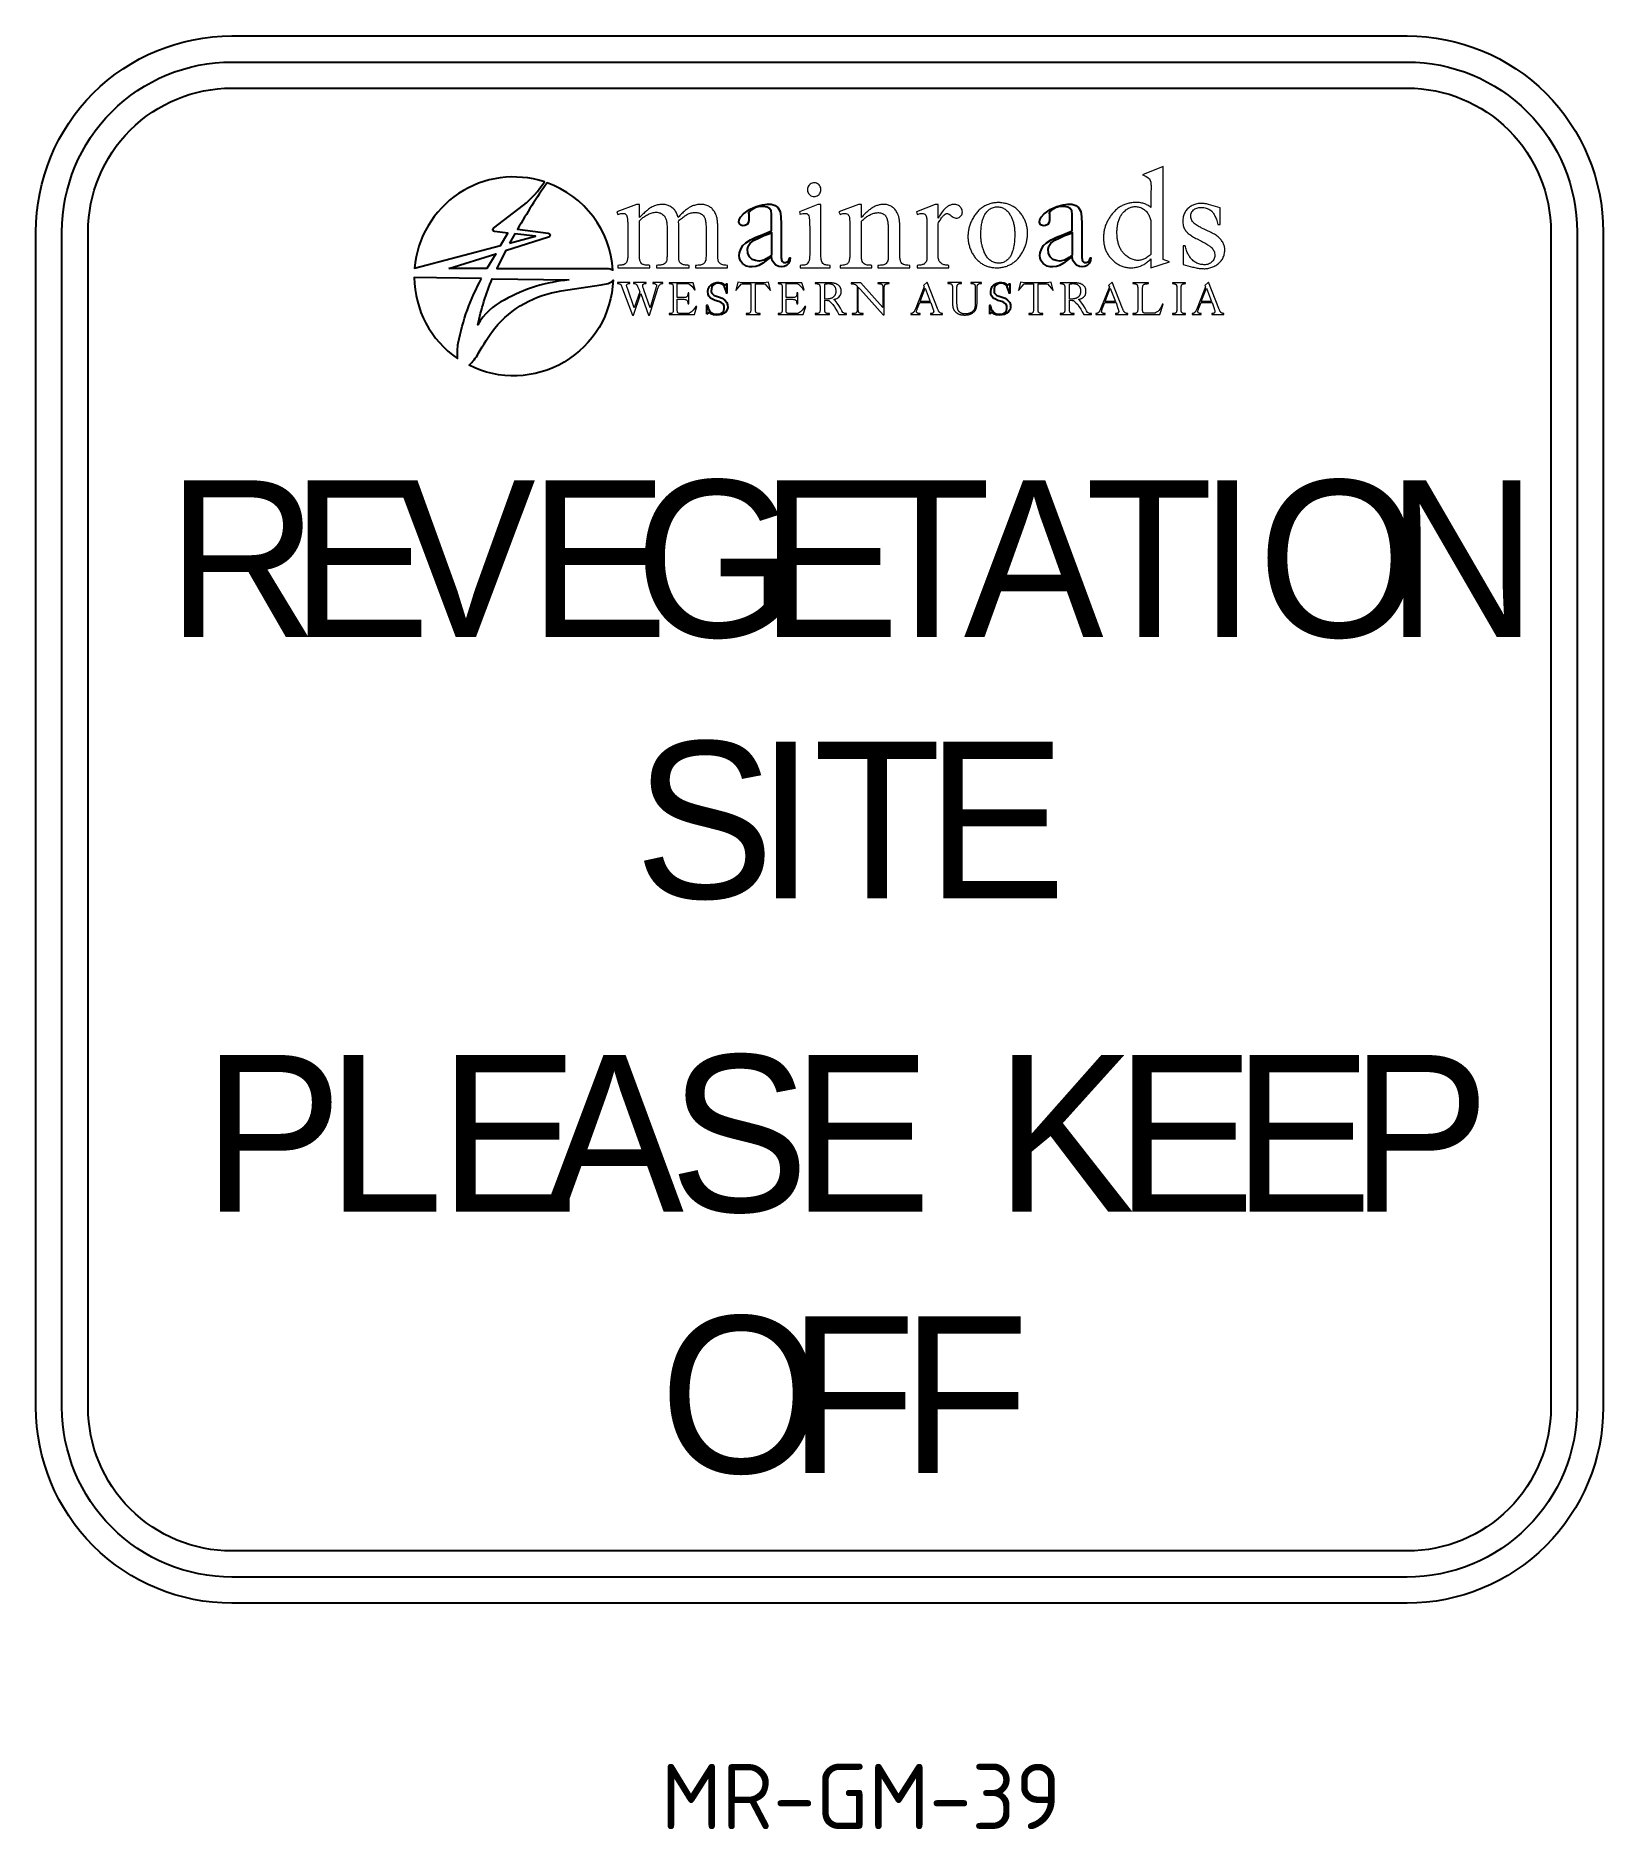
# Model space of a CAD drawing. Extents: x 135 to 255, y 133 to 270.
import ezdxf

# ---------------------------------------------------------------- set-up
doc = ezdxf.new("R2010")
doc.units = 0
doc.layers.add('L25', color=1, linetype='CONTINUOUS')
doc.layers.add('L35', color=3, linetype='CONTINUOUS')
doc.styles.add('CSERIES', font='Cseries.shx')
doc.styles.add('ISO3098B', font='iso3098b.shx')

msp = doc.modelspace()

# ---------------------------------------------------------------- texts
at = {"layer": 'L35', "style": 'CSERIES'}
for s, p in [('P', (148.11, 179.82)), ('L', (157.59, 179.82)), ('E', (166.18, 179.82)), ('A', (174.25, 179.82)), ('S', (183.82, 179.82)), ('E', (193.18, 179.82)), ('K', (208.77, 179.82)), ('E', (217.96, 179.82)), ('E', (226.95, 179.82)), ('P', (235.95, 179.82)), ('O', (183.09, 159.82)), ('F', (192.92, 159.82)), ('F', (201.57, 159.82))]:
    msp.add_text(s, height=12, dxfattribs=at).set_placement(p)
at = {"layer": 'L35', "insert": (183.19, 137.55), "char_height": 5, "width": 86.5358, "attachment_point": 1, "style": 'ISO3098B'}
msp.add_mtext('MR-GM-39', dxfattribs=at)

# ---------------------------------------------------------------- blocks, each defined once
blk = doc.blocks.new('BLK10')
at = {"layer": 'L35', "style": 'CSERIES'}
for s, p in [('S', (0, 0)), ('I', (9.36, 0)), ('T', (13.69, 0)), ('E', (22.33, 0))]:
    blk.add_text(s, height=12, dxfattribs=at).set_placement(p)
blk = doc.blocks.new('BLK11')
at = {"layer": 'L35', "style": 'CSERIES'}
for s, p in [('R', (0, 0)), ('E', (9.48, 0)), ('V', (17.55, 0)), ('E', (27.69, 0)), ('G', (35.81, 0)), ('E', (45.41, 0)), ('T', (53.3, 0)), ('A', (61.03, 0)), ('T', (70.32, 0)), ('I', (78.96, 0)), ('O', (83.52, 0)), ('N', (93.36, 0))]:
    blk.add_text(s, height=12, dxfattribs=at).set_placement(p)
blk = doc.blocks.new('MRWAlogo')
at = {"layer": 'L25'}
blk.add_line((36.08, 19.85), (36.16, 19.85), dxfattribs=at)
for points in [[(20.29, 31.58, 0.08193), (24.19, 35.91, 0.483543), (0.15, 19.95), (16.09, 24.14), (17.43, 26.41), (14.95, 26.7, -0.674144), (14.77, 27.35)], [(24.9, 26.41, -0.814157), (24.97, 25.69), (17, 23.17), (15.38, 19.85), (33.38, 19.85), (35.91, 19.87), (36.38, 19.81), (36.78, 19.64), (36.86, 19.58, 0.299428), (24.69, 35.74, 0.023112), (19.22, 27.15)], [(12.55, 18.01), (0.09, 18.21, 0.244675), (8.1, 3.22, -0.055463), (8.23, 6.07, -0.075795)], [(27.31, 15.71), (34.7, 16.87), (35.96, 17.12), (36.59, 17.43), (36.89, 17.69, -0.545313), (10.24, 1.96, 0.081387), (11.95, 4.14, -0.034575), (14.99, 8.8, -0.188123)], [(28.77, 17.75, 0.107426), (16.77, 14.03, 0.151115), (11.84, 9.43, -0.042167), (14.52, 17.98)]]:
    blk.add_lwpolyline(points, format="xyb", close=True, dxfattribs=at)
at = {"layer": 'L25', "lineweight": 0}
for points in [[(134.87, 37.23, -0.102516), (136.16, 36.49), (136.25, 36.36), (136.33, 36.18), (136.4, 35.97), (136.41, 35.89), (136.43, 35.79), (136.44, 35.68), (136.45, 35.55), (136.46, 35.4), (136.47, 35.23), (136.47, 35.05), (136.48, 34.84), (136.49, 34.62), (136.46, 34.06), (136.46, 33.81), (136.46, 33.53), (136.46, 33.24), (136.46, 31.14), (136.44, 31.16), (136.29, 31.28), (136.14, 31.39), (135.99, 31.5), (135.83, 31.59), (135.66, 31.68), (135.49, 31.76), (135.31, 31.83), (135.13, 31.89), (134.95, 31.95), (134.76, 31.99), (134.56, 32.03), (134.36, 32.06), (134.15, 32.08), (133.94, 32.09), (133.73, 32.1), (133.54, 32.09), (133.33, 32.08), (133.14, 32.07), (132.94, 32.05), (132.75, 32.02), (132.56, 31.99), (132.37, 31.95), (132.19, 31.91), (132, 31.86), (131.83, 31.8), (131.65, 31.74), (131.48, 31.67), (131.31, 31.59), (131.14, 31.51), (130.98, 31.42), (130.82, 31.33), (130.66, 31.23), (130.5, 31.13), (130.35, 31.02), (130.2, 30.9), (130.05, 30.78), (129.91, 30.65), (129.77, 30.51), (129.63, 30.37), (129.5, 30.22), (129.36, 30.07), (129.29, 29.98), (129.17, 29.82), (129.05, 29.67), (128.94, 29.51), (128.83, 29.35), (128.73, 29.19), (128.63, 29.03), (128.53, 28.87), (128.45, 28.71), (128.36, 28.55), (128.28, 28.38), (128.21, 28.21), (128.14, 28.05), (128.07, 27.88), (128.01, 27.71), (127.96, 27.54), (127.91, 27.36), (127.86, 27.19), (127.82, 27.02), (127.78, 26.84), (127.75, 26.66), (127.73, 26.49), (127.71, 26.31), (127.69, 26.13), (127.68, 25.94), (127.67, 25.76), (127.67, 25.58), (127.67, 25.38), (127.68, 25.18), (127.69, 24.98), (127.71, 24.79), (127.73, 24.6), (127.76, 24.41), (127.8, 24.23), (127.84, 24.05), (127.88, 23.87), (127.93, 23.69), (127.99, 23.52), (128.05, 23.35), (128.12, 23.19), (128.19, 23.03), (128.27, 22.87), (128.35, 22.71), (128.44, 22.56), (128.53, 22.41), (128.63, 22.26), (128.73, 22.12), (128.84, 21.98), (128.95, 21.84), (129.07, 21.7), (129.2, 21.57), (129.32, 21.46), (129.47, 21.32), (129.62, 21.18), (129.77, 21.06), (129.93, 20.94), (130.09, 20.82), (130.25, 20.72), (130.42, 20.62), (130.59, 20.53), (130.76, 20.45), (130.93, 20.37), (131.1, 20.3), (131.28, 20.24), (131.46, 20.18), (131.64, 20.14), (131.83, 20.1), (132.01, 20.06), (132.2, 20.04), (132.39, 20.02), (132.59, 20.01), (132.78, 20.01), (132.92, 20.01), (133.13, 20.02), (133.33, 20.04), (133.53, 20.06), (133.73, 20.1), (133.92, 20.14), (134.11, 20.19), (134.3, 20.25), (134.49, 20.32), (134.67, 20.39), (134.7, 20.41), (134.86, 20.48), (135.01, 20.56), (135.17, 20.64), (135.33, 20.74), (135.49, 20.85), (135.65, 20.96), (135.81, 21.08), (135.97, 21.2), (136.14, 21.34), (136.3, 21.48), (136.46, 21.64), (136.46, 20.01), (139.91, 21.12), (138.72, 21.52), (138.72, 38.76)], [(50.76, 11.57), (50.4, 11.57), (50.27, 11.56), (50.12, 11.56), (49.23, 11.56), (49.12, 11.56), (49.01, 11.58), (48.93, 11.61), (48.88, 11.65), (48.82, 11.74), (48.81, 11.79), (48.8, 11.89), (48.79, 12.03), (48.79, 12.21), (48.79, 14.17), (49.95, 14.17), (50.02, 14.17), (50.15, 14.16), (50.26, 14.14), (50.36, 14.12), (50.44, 14.08), (50.53, 14.02), (50.61, 13.94), (50.67, 13.85), (50.68, 13.81), (50.7, 13.73), (50.73, 13.61), (50.75, 13.47), (50.78, 13.3), (50.92, 13.3), (50.92, 15.34), (50.78, 15.34), (50.77, 15.29), (50.76, 15.14), (50.74, 15.01), (50.7, 14.9), (50.66, 14.79), (50.61, 14.71), (50.55, 14.64), (50.51, 14.6), (50.43, 14.56), (50.34, 14.53), (50.23, 14.5), (50.1, 14.49), (49.95, 14.48), (48.79, 14.48), (48.79, 17.07), (50.59, 17.07), (50.74, 17.07, -0.194471), (51.94, 15.94), (52.09, 15.94), (51.71, 17.23), (47.29, 17.23), (47.29, 17.07), (47.48, 17.07), (47.56, 17.06), (47.68, 17.04), (47.79, 17.01), (47.87, 16.96), (47.94, 16.89), (47.97, 16.85), (47.99, 16.77), (48.02, 16.67), (48.03, 16.54), (48.04, 16.39), (48.04, 16.2), (48.04, 12.4), (48.04, 12.29), (48.04, 12.13), (48.03, 12.01), (48.02, 11.9), (48, 11.83), (47.98, 11.79), (47.92, 11.69), (47.83, 11.62), (47.8, 11.6), (47.69, 11.56), (47.59, 11.53), (47.48, 11.52), (47.29, 11.52), (47.29, 11.36), (51.94, 11.36), (52.39, 12.83), (52.24, 12.83, -0.121442), (51.05, 11.59, -0.261254)], [(70.92, 11.57), (70.55, 11.57), (70.42, 11.56), (70.27, 11.56), (69.38, 11.56), (69.27, 11.56), (69.16, 11.58), (69.08, 11.61), (69.04, 11.65), (68.97, 11.74), (68.96, 11.79), (68.95, 11.89), (68.95, 12.03), (68.94, 12.21), (68.94, 14.17), (70.1, 14.17), (70.17, 14.17), (70.3, 14.16), (70.42, 14.14), (70.51, 14.12), (70.59, 14.08), (70.68, 14.02), (70.76, 13.94), (70.82, 13.85), (70.83, 13.81), (70.86, 13.73), (70.88, 13.61), (70.91, 13.47), (70.93, 13.3), (71.07, 13.3), (71.07, 15.34), (70.93, 15.34), (70.93, 15.29), (70.91, 15.14), (70.89, 15.01), (70.86, 14.9), (70.82, 14.79), (70.76, 14.71), (70.71, 14.64), (70.66, 14.6), (70.58, 14.56), (70.49, 14.53), (70.38, 14.5), (70.25, 14.49), (70.1, 14.48), (68.94, 14.48), (68.94, 17.07), (70.75, 17.07), (70.89, 17.07, -0.194471), (72.09, 15.94), (72.24, 15.94), (71.86, 17.23), (67.44, 17.23), (67.44, 17.07), (67.63, 17.07), (67.72, 17.06), (67.84, 17.04), (67.94, 17.01), (68.03, 16.96), (68.1, 16.89), (68.12, 16.85), (68.15, 16.77), (68.17, 16.67), (68.18, 16.54), (68.19, 16.39), (68.2, 16.2), (68.2, 12.4), (68.2, 12.29), (68.19, 12.13), (68.18, 12.01), (68.17, 11.9), (68.15, 11.83), (68.14, 11.79), (68.07, 11.69), (67.98, 11.62), (67.95, 11.6), (67.85, 11.56), (67.74, 11.53), (67.63, 11.52), (67.44, 11.52), (67.44, 11.36), (72.09, 11.36), (72.55, 12.83), (72.39, 12.83, -0.121442), (71.21, 11.59, -0.261254)], [(138.73, 13.27), (138.56, 13.27, -0.210234), (137.27, 11.64), (137.23, 11.63), (137.16, 11.62), (137.08, 11.61), (137, 11.6), (136.91, 11.6), (136.82, 11.59), (136.72, 11.58), (136.61, 11.58), (136.5, 11.58), (136.38, 11.58), (135.91, 11.58), (135.81, 11.58), (135.68, 11.58), (135.57, 11.58), (135.47, 11.59), (135.38, 11.59), (135.31, 11.6), (135.25, 11.6), (135.2, 11.61), (135.17, 11.62), (135.11, 11.65), (135.04, 11.7), (134.99, 11.76), (134.98, 11.78), (134.96, 11.83), (134.95, 11.89), (134.93, 11.96), (134.92, 12.05), (134.92, 12.14), (134.92, 12.25), (134.92, 16.09), (134.92, 16.16), (134.92, 16.27), (134.92, 16.37), (134.93, 16.46), (134.94, 16.54), (134.95, 16.61), (134.96, 16.67), (134.98, 16.71), (134.99, 16.75), (135.02, 16.79), (135.06, 16.84), (135.12, 16.89), (135.19, 16.94), (135.28, 16.98), (135.31, 16.99), (135.36, 17.01), (135.43, 17.03), (135.5, 17.04), (135.58, 17.05), (135.67, 17.06), (135.77, 17.06), (135.88, 17.07), (136, 17.07), (136, 17.23), (133.08, 17.23), (133.08, 17.07), (133.32, 17.07), (133.35, 17.07), (133.45, 17.06), (133.53, 17.05), (133.61, 17.03), (133.69, 17), (133.76, 16.97), (133.82, 16.92), (133.87, 16.88), (133.88, 16.87), (133.91, 16.83), (133.93, 16.78), (133.95, 16.73), (133.97, 16.66), (133.98, 16.59), (133.99, 16.5), (134, 16.41), (134, 16.3), (134, 16.19), (134, 12.41), (134, 12.35), (134, 12.24), (134, 12.14), (133.99, 12.06), (133.98, 11.98), (133.96, 11.91), (133.95, 11.85), (133.93, 11.8), (133.9, 11.77), (133.9, 11.76), (133.85, 11.7), (133.8, 11.65), (133.73, 11.61), (133.66, 11.58), (133.59, 11.56), (133.51, 11.54), (133.42, 11.53), (133.32, 11.52), (133.08, 11.52), (133.08, 11.36), (138.07, 11.36)]]:
    blk.add_lwpolyline(points, format="xyb", close=True, dxfattribs=at)
for points in [[(74.13, 35.72), (73.98, 35.71), (73.77, 35.67), (73.57, 35.6), (73.39, 35.5), (73.23, 35.36), (73.13, 35.24), (73.01, 35.07), (72.93, 34.88), (72.88, 34.68), (72.86, 34.46), (72.87, 34.31), (72.91, 34.1), (72.98, 33.91), (73.09, 33.73), (73.23, 33.57), (73.35, 33.46), (73.52, 33.34), (73.71, 33.26), (73.91, 33.21), (74.13, 33.19), (74.28, 33.2), (74.48, 33.24), (74.68, 33.32), (74.86, 33.42), (75.02, 33.57), (75.12, 33.67), (75.23, 33.85), (75.32, 34.04), (75.37, 34.24), (75.38, 34.46), (75.37, 34.61), (75.34, 34.82), (75.26, 35.01), (75.16, 35.19), (75.02, 35.36), (74.91, 35.45), (74.74, 35.57), (74.55, 35.65), (74.34, 35.7), (74.13, 35.72)], [(79.11, 15.48), (79.12, 15.55), (79.12, 15.63), (79.13, 15.72), (79.12, 15.79), (79.12, 15.87), (79.11, 15.95), (79.09, 16.03), (79.07, 16.11), (79.05, 16.18), (79.02, 16.25), (78.98, 16.33), (78.95, 16.4), (78.9, 16.46), (78.86, 16.53), (78.8, 16.59), (78.78, 16.61), (78.72, 16.67), (78.66, 16.73), (78.6, 16.79), (78.53, 16.84), (78.46, 16.88), (78.39, 16.93), (78.32, 16.97), (78.25, 17), (78.17, 17.04), (78.09, 17.07), (78.01, 17.09), (78.01, 17.09), (77.95, 17.11), (77.89, 17.12), (77.83, 17.14), (77.76, 17.15), (77.69, 17.16), (77.62, 17.17), (77.54, 17.18), (77.46, 17.19), (77.37, 17.2), (77.28, 17.2), (77.19, 17.21), (77.1, 17.21), (77, 17.22), (76.89, 17.22), (76.79, 17.22), (76.68, 17.23), (76.57, 17.23), (74.33, 17.23), (74.33, 17.07), (74.56, 17.07), (74.65, 17.06), (74.74, 17.05), (74.82, 17.03), (74.9, 17), (74.97, 16.97), (75.03, 16.93), (75.08, 16.88), (75.11, 16.85), (75.13, 16.8), (75.15, 16.75), (75.17, 16.68), (75.18, 16.6), (75.2, 16.52), (75.2, 16.42), (75.21, 16.31), (75.21, 16.19), (75.21, 12.4), (75.21, 12.4), (75.21, 12.28), (75.2, 12.17), (75.2, 12.07), (75.19, 11.99), (75.17, 11.92), (75.16, 11.86), (75.14, 11.8), (75.11, 11.77), (75.08, 11.72), (75.03, 11.67), (74.97, 11.62), (74.9, 11.59), (74.82, 11.56), (74.74, 11.54), (74.65, 11.53), (74.56, 11.52), (74.33, 11.52), (74.33, 11.36), (76.96, 11.36), (76.96, 11.52), (76.72, 11.52), (76.63, 11.53), (76.54, 11.54), (76.46, 11.56), (76.39, 11.58), (76.32, 11.62), (76.26, 11.66), (76.2, 11.71), (76.18, 11.74), (76.16, 11.79), (76.14, 11.84), (76.12, 11.91), (76.1, 11.99), (76.09, 12.07), (76.08, 12.17), (76.08, 12.28), (76.08, 12.4), (76.08, 13.98), (76.56, 13.97), (76.85, 13.94), (76.96, 13.85), (77.28, 13.52), (77.6, 13.18), (77.87, 12.76), (78.16, 12.32), (78.42, 11.82), (78.71, 11.36), (80.13, 11.36), (80.13, 11.53), (79.76, 11.56), (79.55, 11.64), (79.4, 11.74), (79.21, 12.04), (78.97, 12.54), (78.69, 13), (78.35, 13.46), (77.98, 13.93), (77.74, 14.12), (77.74, 14.15), (77.95, 14.2), (78.32, 14.34), (78.7, 14.56), (78.94, 14.86), (79.09, 15.3), (79.13, 15.72)], [(124.41, 15.48), (124.42, 15.55), (124.43, 15.63), (124.43, 15.72), (124.43, 15.79), (124.42, 15.87), (124.41, 15.95), (124.4, 16.03), (124.38, 16.11), (124.35, 16.18), (124.32, 16.25), (124.29, 16.33), (124.25, 16.4), (124.21, 16.46), (124.16, 16.53), (124.11, 16.59), (124.09, 16.61), (124.03, 16.67), (123.97, 16.73), (123.9, 16.79), (123.84, 16.84), (123.77, 16.88), (123.7, 16.93), (123.63, 16.97), (123.55, 17), (123.48, 17.04), (123.4, 17.07), (123.32, 17.09), (123.32, 17.09), (123.26, 17.11), (123.2, 17.12), (123.13, 17.14), (123.07, 17.15), (123, 17.16), (122.92, 17.17), (122.84, 17.18), (122.76, 17.19), (122.68, 17.2), (122.59, 17.2), (122.5, 17.21), (122.4, 17.21), (122.3, 17.22), (122.2, 17.22), (122.1, 17.22), (121.99, 17.23), (121.87, 17.23), (119.63, 17.23), (119.63, 17.07), (119.86, 17.07), (119.96, 17.06), (120.05, 17.05), (120.13, 17.03), (120.21, 17), (120.27, 16.97), (120.34, 16.93), (120.39, 16.88), (120.41, 16.85), (120.44, 16.8), (120.46, 16.75), (120.48, 16.68), (120.49, 16.6), (120.5, 16.52), (120.51, 16.42), (120.51, 16.31), (120.52, 16.19), (120.52, 12.4), (120.52, 12.4), (120.51, 12.28), (120.51, 12.17), (120.5, 12.07), (120.49, 11.99), (120.48, 11.92), (120.46, 11.86), (120.44, 11.8), (120.42, 11.77), (120.38, 11.72), (120.33, 11.67), (120.27, 11.62), (120.21, 11.59), (120.13, 11.56), (120.05, 11.54), (119.96, 11.53), (119.86, 11.52), (119.63, 11.52), (119.63, 11.36), (122.27, 11.36), (122.27, 11.52), (122.03, 11.52), (121.94, 11.53), (121.85, 11.54), (121.77, 11.56), (121.69, 11.58), (121.62, 11.62), (121.56, 11.66), (121.51, 11.71), (121.49, 11.74), (121.46, 11.79), (121.44, 11.84), (121.42, 11.91), (121.41, 11.99), (121.4, 12.07), (121.39, 12.17), (121.38, 12.28), (121.38, 12.4), (121.38, 13.98), (121.86, 13.97), (122.16, 13.94), (122.27, 13.85), (122.58, 13.52), (122.91, 13.18), (123.17, 12.76), (123.47, 12.32), (123.73, 11.82), (124.01, 11.36), (125.43, 11.36), (125.43, 11.53), (125.07, 11.56), (124.85, 11.64), (124.7, 11.74), (124.52, 12.04), (124.28, 12.54), (123.99, 13), (123.66, 13.46), (123.28, 13.93), (123.05, 14.12), (123.05, 14.15), (123.25, 14.2), (123.63, 14.34), (124, 14.56), (124.25, 14.86), (124.4, 15.3), (124.43, 15.72)], [(142.86, 17.23), (140.43, 17.23), (140.43, 17.07), (140.63, 17.07), (140.63, 17.07), (140.7, 17.06), (140.76, 17.05), (140.83, 17.04), (140.89, 17.02), (140.95, 16.99), (141.01, 16.96), (141.07, 16.93), (141.12, 16.88), (141.16, 16.83), (141.18, 16.78), (141.19, 16.75), (141.2, 16.71), (141.21, 16.66), (141.22, 16.6), (141.23, 16.53), (141.23, 16.46), (141.24, 16.38), (141.24, 16.29), (141.24, 16.19), (141.24, 12.4), (141.24, 12.4), (141.24, 12.29), (141.23, 12.2), (141.23, 12.12), (141.22, 12.04), (141.21, 11.97), (141.2, 11.91), (141.19, 11.85), (141.17, 11.81), (141.16, 11.77), (141.14, 11.74), (141.1, 11.7), (141.06, 11.66), (141.01, 11.62), (140.96, 11.59), (140.9, 11.57), (140.84, 11.55), (140.78, 11.53), (140.7, 11.53), (140.63, 11.52), (140.43, 11.52), (140.43, 11.36), (142.86, 11.36), (142.86, 11.52), (142.65, 11.52), (142.65, 11.52), (142.59, 11.53), (142.52, 11.54), (142.46, 11.55), (142.39, 11.57), (142.33, 11.6), (142.27, 11.63), (142.22, 11.67), (142.16, 11.71), (142.12, 11.76), (142.1, 11.81), (142.09, 11.84), (142.08, 11.88), (142.07, 11.93), (142.06, 11.99), (142.05, 12.06), (142.05, 12.13), (142.05, 12.21), (142.04, 12.3), (142.04, 12.4), (142.04, 16.19), (142.04, 16.2), (142.04, 16.3), (142.05, 16.39), (142.05, 16.48), (142.06, 16.55), (142.07, 16.62), (142.08, 16.68), (142.09, 16.74), (142.11, 16.78), (142.13, 16.82), (142.15, 16.85), (142.18, 16.89), (142.22, 16.93), (142.27, 16.97), (142.32, 17), (142.38, 17.02), (142.44, 17.04), (142.51, 17.05), (142.58, 17.06), (142.65, 17.07), (142.86, 17.07), (142.86, 17.23)]]:
    blk.add_lwpolyline(points, dxfattribs=at)
for points in [[(53.12, 31.73), (53.06, 31.73), (52.87, 31.73), (52.69, 31.71), (52.5, 31.69), (52.31, 31.65), (52.13, 31.61), (51.94, 31.56), (51.76, 31.5), (51.58, 31.44), (51.4, 31.36), (51.22, 31.27), (51.1, 31.22), (50.98, 31.14), (50.86, 31.06), (50.73, 30.98), (50.6, 30.88), (50.47, 30.78), (50.33, 30.67), (50.19, 30.55), (50.04, 30.42), (49.9, 30.29), (49.75, 30.14), (49.59, 29.99), (49.44, 29.84), (49.27, 29.67), (49.11, 29.49), (48.94, 29.31), (48.91, 29.44), (48.86, 29.64), (48.79, 29.82), (48.72, 30), (48.64, 30.17), (48.55, 30.32), (48.46, 30.48), (48.35, 30.62), (48.24, 30.76), (48.12, 30.88), (48, 31), (47.86, 31.11), (47.72, 31.21), (47.57, 31.31), (47.41, 31.4), (47.24, 31.48), (47.07, 31.55), (46.89, 31.6), (46.71, 31.65), (46.52, 31.69), (46.33, 31.71), (46.13, 31.73), (45.93, 31.73), (45.9, 31.73), (45.72, 31.73), (45.53, 31.71), (45.34, 31.68), (45.15, 31.65), (44.96, 31.6), (44.77, 31.54), (44.59, 31.47), (44.46, 31.43), (44.29, 31.35), (44.12, 31.26), (43.95, 31.17), (43.79, 31.08), (43.63, 30.97), (43.47, 30.86), (43.32, 30.74), (43.32, 30.74), (43.26, 30.69), (43.19, 30.63), (43.11, 30.55), (43, 30.46), (42.88, 30.35), (42.74, 30.22), (42.58, 30.07), (42.41, 29.91), (42.22, 29.72), (42.01, 29.53), (41.78, 29.31), (41.78, 31.73), (41.22, 31.73), (37.61, 30.34), (37.81, 29.89), (37.95, 29.94), (38.15, 30), (38.34, 30.05), (38.52, 30.07), (38.68, 30.08), (38.89, 30.06), (39.07, 30.02), (39.22, 29.93), (39.28, 29.88), (39.37, 29.74), (39.45, 29.57), (39.51, 29.36), (39.51, 29.35), (39.53, 29.25), (39.54, 29.14), (39.56, 29.02), (39.57, 28.88), (39.58, 28.73), (39.59, 28.56), (39.6, 28.37), (39.61, 28.17), (39.61, 27.95), (39.62, 27.72), (39.62, 27.47), (39.62, 27.21), (39.62, 26.93), (39.62, 22.58), (39.62, 22.37), (39.61, 22.13), (39.6, 21.91), (39.58, 21.72), (39.56, 21.54), (39.53, 21.39), (39.5, 21.27), (39.45, 21.16), (39.45, 21.16), (39.36, 20.99), (39.24, 20.84), (39.11, 20.72), (38.96, 20.63), (38.95, 20.62), (38.82, 20.57), (38.67, 20.53), (38.5, 20.5), (38.3, 20.47), (38.07, 20.46), (37.81, 20.45), (37.81, 20.01), (43.72, 20.01), (43.72, 20.45), (43.49, 20.46), (43.24, 20.47), (43.02, 20.48), (42.83, 20.51), (42.67, 20.54), (42.54, 20.58), (42.43, 20.63), (42.3, 20.7), (42.16, 20.82), (42.04, 20.96), (41.95, 21.12), (41.95, 21.13), (41.91, 21.22), (41.87, 21.34), (41.84, 21.49), (41.82, 21.66), (41.8, 21.85), (41.79, 22.07), (41.78, 22.31), (41.78, 22.58), (41.78, 28.69), (41.78, 28.69), (41.89, 28.81), (42.01, 28.93), (42.14, 29.05), (42.27, 29.17), (42.42, 29.28), (42.57, 29.39), (42.73, 29.5), (42.9, 29.61), (43.07, 29.72), (43.26, 29.82), (43.45, 29.92), (43.56, 29.97), (43.74, 30.06), (43.92, 30.12), (44.11, 30.18), (44.29, 30.22), (44.48, 30.25), (44.66, 30.27), (44.85, 30.28), (44.87, 30.28), (45.07, 30.27), (45.26, 30.24), (45.44, 30.2), (45.61, 30.15), (45.77, 30.08), (45.93, 29.99), (46.07, 29.89), (46.21, 29.77), (46.33, 29.63), (46.45, 29.48), (46.48, 29.45), (46.55, 29.33), (46.61, 29.2), (46.67, 29.06), (46.72, 28.9), (46.76, 28.73), (46.8, 28.56), (46.83, 28.37), (46.85, 28.16), (46.87, 27.95), (46.88, 27.72), (46.88, 27.48), (46.88, 22.58), (46.88, 22.38), (46.88, 22.12), (46.87, 21.89), (46.86, 21.7), (46.85, 21.55), (46.83, 21.43), (46.82, 21.35), (46.77, 21.23), (46.69, 21.06), (46.58, 20.91), (46.45, 20.78), (46.31, 20.68), (46.27, 20.66), (46.15, 20.6), (46.01, 20.56), (45.84, 20.52), (45.65, 20.49), (45.43, 20.47), (45.2, 20.46), (44.94, 20.45), (44.94, 20.01), (50.98, 20.01), (50.98, 20.45), (50.76, 20.46), (50.52, 20.47), (50.31, 20.49), (50.12, 20.52), (49.96, 20.55), (49.81, 20.6), (49.69, 20.65), (49.54, 20.74), (49.39, 20.85), (49.27, 20.98), (49.18, 21.12), (49.15, 21.21), (49.12, 21.32), (49.09, 21.46), (49.07, 21.63), (49.06, 21.83), (49.05, 22.05), (49.04, 22.3), (49.04, 22.58), (49.04, 28.02), (49.01, 28.55), (49.04, 28.69), (49.05, 28.7), (49.22, 28.85), (49.4, 29), (49.56, 29.14), (49.73, 29.27), (49.88, 29.39), (50.04, 29.5), (50.19, 29.6), (50.33, 29.7), (50.47, 29.78), (50.6, 29.85), (50.73, 29.92), (50.82, 29.96), (51, 30.03), (51.19, 30.1), (51.38, 30.15), (51.56, 30.19), (51.75, 30.22), (51.93, 30.24), (52.12, 30.24), (52.19, 30.24), (52.4, 30.23), (52.6, 30.2), (52.78, 30.16), (52.95, 30.1), (53.11, 30.03), (53.26, 29.94), (53.4, 29.84), (53.53, 29.72), (53.64, 29.59), (53.75, 29.45), (53.81, 29.34), (53.86, 29.21), (53.92, 29.07), (53.96, 28.92), (54, 28.76), (54.03, 28.58), (54.06, 28.39), (54.07, 28.18), (54.09, 27.96), (54.1, 27.73), (54.1, 27.48), (54.1, 22.58), (54.1, 22.42), (54.1, 22.16), (54.09, 21.93), (54.09, 21.73), (54.08, 21.58), (54.06, 21.46), (54.05, 21.37), (54.03, 21.32), (53.96, 21.14), (53.86, 20.98), (53.75, 20.85), (53.62, 20.74), (53.54, 20.69), (53.39, 20.62), (53.23, 20.56), (53.05, 20.51), (52.86, 20.48), (52.64, 20.46), (52.42, 20.45), (52.17, 20.45), (52.17, 20.01), (58.07, 20.01), (58.07, 20.45), (58.03, 20.45), (57.79, 20.46), (57.57, 20.48), (57.37, 20.51), (57.2, 20.54), (57.05, 20.59), (56.92, 20.65), (56.8, 20.72), (56.65, 20.84), (56.53, 20.97), (56.44, 21.11), (56.44, 21.12), (56.4, 21.23), (56.36, 21.36), (56.33, 21.51), (56.31, 21.68), (56.29, 21.88), (56.28, 22.09), (56.27, 22.33), (56.27, 22.58), (56.27, 27.48), (56.27, 27.59), (56.26, 27.83), (56.26, 28.05), (56.25, 28.27), (56.23, 28.48), (56.21, 28.67), (56.19, 28.86), (56.17, 29.03), (56.14, 29.2), (56.1, 29.35), (56.07, 29.49), (56.03, 29.62), (55.98, 29.74), (55.94, 29.85), (55.85, 30.04), (55.76, 30.22), (55.66, 30.39), (55.56, 30.55), (55.45, 30.69), (55.33, 30.83), (55.21, 30.96), (55.09, 31.07), (54.96, 31.18), (54.82, 31.27), (54.77, 31.31), (54.6, 31.4), (54.43, 31.48), (54.26, 31.55), (54.08, 31.6), (53.9, 31.65), (53.71, 31.69), (53.52, 31.71), (53.32, 31.73)], [(75.35, 31.74), (74.81, 31.74), (71.38, 30.34), (71.55, 29.89), (71.55, 29.9), (71.79, 29.98), (72.01, 30.04), (72.21, 30.07), (72.39, 30.08), (72.52, 30.08), (72.74, 30.03), (72.9, 29.93), (73.01, 29.8), (73.11, 29.61), (73.18, 29.37), (73.18, 29.37), (73.2, 29.25), (73.22, 29.12), (73.23, 28.97), (73.24, 28.79), (73.26, 28.6), (73.27, 28.38), (73.27, 28.14), (73.28, 27.88), (73.29, 27.6), (73.29, 27.3), (73.29, 26.97), (73.29, 22.58), (73.29, 22.37), (73.28, 22.09), (73.26, 21.84), (73.24, 21.62), (73.21, 21.44), (73.17, 21.28), (73.13, 21.15), (73.09, 21.08), (72.97, 20.89), (72.83, 20.73), (72.67, 20.62), (72.63, 20.6), (72.5, 20.55), (72.32, 20.51), (72.1, 20.48), (71.84, 20.46), (71.55, 20.45), (71.55, 20.01), (77.08, 20.01), (77.08, 20.45), (77.01, 20.45), (76.73, 20.46), (76.48, 20.49), (76.28, 20.52), (76.11, 20.57), (75.98, 20.63), (75.91, 20.67), (75.75, 20.8), (75.62, 20.97), (75.52, 21.16), (75.49, 21.24), (75.45, 21.38), (75.41, 21.55), (75.39, 21.76), (75.37, 22), (75.36, 22.27), (75.35, 22.58)], [(78.71, 30.34), (78.91, 29.89), (79.05, 29.94), (79.25, 30), (79.44, 30.05), (79.62, 30.07), (79.78, 30.08), (79.8, 30.08), (80, 30.06), (80.18, 30.01), (80.33, 29.92), (80.4, 29.84), (80.49, 29.71), (80.57, 29.53), (80.63, 29.31), (80.64, 29.27), (80.65, 29.19), (80.66, 29.09), (80.67, 28.97), (80.68, 28.83), (80.69, 28.68), (80.7, 28.5), (80.7, 28.31), (80.71, 28.11), (80.71, 27.88), (80.72, 27.64), (80.72, 27.38), (80.72, 27.1), (80.72, 26.81), (80.72, 22.58), (80.72, 22.46), (80.71, 22.22), (80.7, 21.99), (80.68, 21.78), (80.65, 21.59), (80.62, 21.41), (80.58, 21.26), (80.53, 21.12), (80.47, 21), (80.41, 20.9), (80.37, 20.86), (80.27, 20.75), (80.14, 20.66), (79.99, 20.59), (79.82, 20.53), (79.62, 20.49), (79.41, 20.46), (79.17, 20.45), (78.91, 20.45), (78.91, 20.01), (84.82, 20.01), (84.82, 20.45), (84.59, 20.46), (84.34, 20.47), (84.12, 20.48), (83.93, 20.51), (83.77, 20.54), (83.63, 20.58), (83.53, 20.63), (83.38, 20.72), (83.24, 20.84), (83.12, 20.98), (83.02, 21.15), (82.99, 21.22), (82.96, 21.33), (82.93, 21.47), (82.91, 21.63), (82.9, 21.83), (82.89, 22.05), (82.88, 22.3), (82.88, 22.58), (82.88, 28.59), (82.91, 28.63), (83.08, 28.79), (83.24, 28.94), (83.4, 29.09), (83.56, 29.22), (83.72, 29.35), (83.88, 29.47), (84.04, 29.58), (84.2, 29.68), (84.36, 29.77), (84.52, 29.85), (84.68, 29.93), (84.84, 29.99), (85, 30.05), (85.16, 30.1), (85.33, 30.14), (85.49, 30.17), (85.65, 30.19), (85.81, 30.2), (85.97, 30.21), (86, 30.21), (86.21, 30.2), (86.41, 30.17), (86.59, 30.12), (86.76, 30.06), (86.92, 29.99), (87.06, 29.89), (87.19, 29.78), (87.3, 29.65), (87.41, 29.51), (87.45, 29.43), (87.51, 29.31), (87.56, 29.17), (87.61, 29.03), (87.66, 28.87), (87.7, 28.71), (87.73, 28.53), (87.76, 28.34), (87.78, 28.14), (87.8, 27.93), (87.81, 27.72), (87.82, 27.49), (87.82, 27.24), (87.82, 22.58), (87.82, 22.48), (87.82, 22.2), (87.82, 21.96), (87.81, 21.77), (87.8, 21.61), (87.79, 21.49), (87.77, 21.41), (87.73, 21.28), (87.65, 21.1), (87.56, 20.95), (87.45, 20.81), (87.31, 20.7), (87.27, 20.67), (87.14, 20.61), (86.99, 20.55), (86.81, 20.51), (86.61, 20.48), (86.39, 20.46), (86.14, 20.45), (85.89, 20.45), (85.89, 20.01), (91.81, 20.01), (91.81, 20.45), (91.74, 20.45), (91.48, 20.46), (91.26, 20.48), (91.06, 20.5), (90.89, 20.53), (90.74, 20.58), (90.63, 20.63), (90.51, 20.7), (90.37, 20.82), (90.25, 20.95), (90.16, 21.11), (90.16, 21.12), (90.11, 21.23), (90.08, 21.36), (90.05, 21.51), (90.02, 21.68), (90, 21.87), (89.99, 22.09), (89.98, 22.32), (89.98, 22.58), (89.98, 27.44), (89.98, 27.58), (89.97, 27.82), (89.97, 28.04), (89.95, 28.26), (89.94, 28.46), (89.92, 28.65), (89.9, 28.84), (89.87, 29.01), (89.84, 29.18), (89.81, 29.33), (89.78, 29.47), (89.73, 29.61), (89.69, 29.73), (89.65, 29.82), (89.57, 30.02), (89.48, 30.2), (89.38, 30.37), (89.28, 30.53), (89.18, 30.69), (89.06, 30.83), (88.95, 30.95), (88.83, 31.07), (88.7, 31.18), (88.57, 31.27), (88.52, 31.3), (88.37, 31.39), (88.2, 31.47), (88.03, 31.54), (87.86, 31.6), (87.68, 31.65), (87.49, 31.69), (87.29, 31.71), (87.09, 31.73), (86.88, 31.73), (86.74, 31.73), (86.59, 31.72), (86.45, 31.7), (86.3, 31.68), (86.15, 31.65), (86, 31.61), (85.85, 31.56), (85.7, 31.51), (85.54, 31.45), (85.39, 31.38), (85.24, 31.3), (85.09, 31.22), (84.93, 31.13), (84.78, 31.04), (84.62, 30.93), (84.47, 30.82), (84.31, 30.71), (84.15, 30.58), (84, 30.45), (83.84, 30.31), (83.68, 30.16), (83.52, 30.01), (83.36, 29.85), (83.2, 29.68), (83.04, 29.5), (82.88, 29.32), (82.88, 31.73), (82.31, 31.73)], [(93.08, 30.34), (93.2, 29.89), (93.37, 29.95), (93.56, 30.01), (93.74, 30.05), (93.91, 30.07), (94.07, 30.08), (94.11, 30.08), (94.3, 30.06), (94.47, 30), (94.62, 29.91), (94.67, 29.85), (94.78, 29.72), (94.86, 29.56), (94.92, 29.36), (94.93, 29.3), (94.94, 29.21), (94.95, 29.11), (94.95, 28.98), (94.96, 28.84), (94.97, 28.68), (94.97, 28.49), (94.98, 28.29), (94.98, 28.07), (94.99, 27.83), (94.99, 27.56), (94.99, 27.28), (94.99, 26.98), (94.99, 22.57), (94.99, 22.41), (94.99, 22.14), (94.98, 21.91), (94.97, 21.72), (94.96, 21.56), (94.95, 21.44), (94.93, 21.36), (94.91, 21.29), (94.83, 21.12), (94.74, 20.96), (94.63, 20.83), (94.49, 20.73), (94.45, 20.7), (94.32, 20.64), (94.18, 20.58), (94.02, 20.53), (93.84, 20.5), (93.64, 20.47), (93.43, 20.46), (93.2, 20.45), (93.2, 20.01), (99.03, 20.01), (99.03, 20.45), (98.89, 20.46), (98.67, 20.47), (98.48, 20.49), (98.3, 20.52), (98.13, 20.56), (97.98, 20.62), (97.85, 20.68), (97.77, 20.73), (97.61, 20.84), (97.47, 20.96), (97.36, 21.09), (97.28, 21.24), (97.22, 21.36), (97.18, 21.5), (97.14, 21.66), (97.1, 21.83), (97.08, 22.02), (97.06, 22.22), (97.05, 22.44), (97.04, 22.67), (97.04, 28.13), (97.05, 28.15), (97.16, 28.36), (97.27, 28.55), (97.37, 28.73), (97.48, 28.9), (97.58, 29.07), (97.69, 29.22), (97.79, 29.36), (97.89, 29.48), (98, 29.6), (98.1, 29.71), (98.2, 29.81), (98.21, 29.82), (98.38, 29.95), (98.53, 30.03), (98.68, 30.06), (98.69, 30.06), (98.81, 30.04), (98.94, 29.99), (99.1, 29.9), (99.29, 29.78), (99.49, 29.63), (99.66, 29.5), (99.83, 29.39), (100, 29.31), (100.16, 29.25), (100.31, 29.21), (100.46, 29.2), (100.61, 29.21), (100.78, 29.25), (100.94, 29.31), (101.09, 29.41), (101.23, 29.53), (101.23, 29.54), (101.35, 29.68), (101.44, 29.83), (101.5, 29.99), (101.54, 30.17), (101.56, 30.35), (101.56, 30.37), (101.54, 30.55), (101.5, 30.72), (101.44, 30.88), (101.35, 31.04), (101.24, 31.18), (101.11, 31.33), (101, 31.42), (100.85, 31.51), (100.7, 31.59), (100.53, 31.66), (100.36, 31.7), (100.17, 31.73), (99.98, 31.73), (99.98, 31.73), (99.84, 31.73), (99.72, 31.72), (99.58, 31.69), (99.45, 31.66), (99.33, 31.61), (99.2, 31.56), (99.07, 31.5), (98.94, 31.43), (98.81, 31.34), (98.68, 31.25), (98.55, 31.15), (98.43, 31.04), (98.3, 30.92), (98.17, 30.79), (98.04, 30.65), (97.92, 30.49), (97.79, 30.34), (97.67, 30.17), (97.54, 29.99), (97.42, 29.8), (97.29, 29.6), (97.17, 29.39), (97.04, 29.17), (97.04, 31.73), (96.52, 31.73)], [(105.87, 31.53), (105.71, 31.45), (105.55, 31.36), (105.4, 31.27), (105.25, 31.17), (105.1, 31.06), (104.96, 30.95), (104.82, 30.83), (104.68, 30.71), (104.55, 30.58), (104.42, 30.44), (104.29, 30.29), (104.16, 30.14), (104.04, 29.99), (103.92, 29.83), (103.81, 29.66), (103.69, 29.48), (103.68, 29.47), (103.58, 29.29), (103.48, 29.12), (103.38, 28.95), (103.29, 28.77), (103.21, 28.6), (103.13, 28.42), (103.06, 28.24), (102.99, 28.07), (102.93, 27.89), (102.87, 27.71), (102.82, 27.53), (102.77, 27.35), (102.73, 27.17), (102.69, 26.99), (102.66, 26.81), (102.64, 26.63), (102.62, 26.45), (102.62, 26.44), (102.6, 26.24), (102.59, 26.05), (102.59, 25.86), (102.59, 25.67), (102.59, 25.48), (102.61, 25.29), (102.62, 25.11), (102.64, 24.92), (102.67, 24.74), (102.71, 24.56), (102.74, 24.38), (102.79, 24.2), (102.84, 24.02), (102.89, 23.84), (102.95, 23.66), (103.02, 23.49), (103.09, 23.31), (103.17, 23.14), (103.25, 22.97), (103.33, 22.8), (103.43, 22.63), (103.52, 22.46), (103.61, 22.33), (103.71, 22.17), (103.82, 22.01), (103.94, 21.86), (104.06, 21.72), (104.18, 21.58), (104.3, 21.45), (104.43, 21.32), (104.57, 21.2), (104.7, 21.08), (104.84, 20.97), (104.99, 20.87), (105.14, 20.77), (105.29, 20.68), (105.44, 20.6), (105.6, 20.51), (105.77, 20.44), (105.93, 20.37), (106.1, 20.31), (106.28, 20.25), (106.46, 20.2), (106.64, 20.16), (106.82, 20.12), (107.01, 20.08), (107.21, 20.06), (107.4, 20.03), (107.59, 20.02), (107.79, 20.01), (107.98, 20.01), (108.17, 20.01), (108.36, 20.02), (108.55, 20.04), (108.73, 20.06), (108.92, 20.09), (109.1, 20.12), (109.28, 20.17), (109.46, 20.21), (109.64, 20.27), (109.82, 20.33), (109.99, 20.4), (110.17, 20.47), (110.34, 20.55), (110.44, 20.61), (110.6, 20.7), (110.76, 20.79), (110.91, 20.89), (111.06, 20.99), (111.2, 21.11), (111.34, 21.22), (111.48, 21.34), (111.61, 21.47), (111.74, 21.61), (111.87, 21.75), (112, 21.89), (112.12, 22.05), (112.23, 22.21), (112.35, 22.37), (112.46, 22.54), (112.57, 22.72), (112.66, 22.87), (112.75, 23.05), (112.84, 23.22), (112.93, 23.4), (113.01, 23.58), (113.09, 23.76), (113.16, 23.94), (113.23, 24.11), (113.29, 24.29), (113.34, 24.47), (113.39, 24.65), (113.44, 24.83), (113.48, 25.01), (113.51, 25.19), (113.54, 25.37), (113.57, 25.55), (113.59, 25.73), (113.59, 25.75), (113.61, 25.95), (113.62, 26.14), (113.62, 26.33), (113.62, 26.52), (113.61, 26.71), (113.6, 26.9), (113.58, 27.09), (113.56, 27.27), (113.53, 27.45), (113.49, 27.63), (113.45, 27.81), (113.4, 27.99), (113.35, 28.17), (113.29, 28.34), (113.23, 28.52), (113.16, 28.69), (113.09, 28.86), (113.01, 29.03), (112.92, 29.2), (112.83, 29.37), (112.73, 29.53), (112.63, 29.69), (112.55, 29.81), (112.44, 29.97), (112.33, 30.12), (112.21, 30.27), (112.08, 30.41), (111.96, 30.54), (111.83, 30.67), (111.7, 30.79), (111.56, 30.91), (111.42, 31.02), (111.28, 31.13), (111.13, 31.23), (110.98, 31.32), (110.82, 31.41), (110.66, 31.49), (110.5, 31.57), (110.34, 31.64), (110.17, 31.71), (110, 31.77), (109.82, 31.83), (109.64, 31.88), (109.45, 31.92), (109.27, 31.96), (109.08, 31.99), (108.88, 32.02), (108.68, 32.04), (108.52, 32.06), (108.33, 32.07), (108.14, 32.07), (107.95, 32.06), (107.77, 32.05), (107.58, 32.03), (107.4, 32.01), (107.21, 31.98), (107.03, 31.94), (106.84, 31.89), (106.66, 31.84), (106.48, 31.78), (106.3, 31.72), (106.12, 31.65), (105.94, 31.57)], [(108.02, 20.86), (107.97, 20.87), (107.8, 20.89), (107.63, 20.93), (107.47, 20.97), (107.31, 21.03), (107.16, 21.09), (107.01, 21.17), (106.86, 21.26), (106.73, 21.36), (106.59, 21.46), (106.46, 21.58), (106.34, 21.71), (106.22, 21.85), (106.1, 22), (105.99, 22.16), (105.89, 22.33), (105.79, 22.51), (105.69, 22.7), (105.6, 22.9), (105.57, 22.98), (105.5, 23.14), (105.44, 23.31), (105.38, 23.48), (105.33, 23.65), (105.28, 23.82), (105.23, 23.99), (105.19, 24.17), (105.15, 24.34), (105.11, 24.53), (105.08, 24.71), (105.05, 24.89), (105.03, 25.08), (105.01, 25.27), (104.99, 25.46), (104.98, 25.65), (104.97, 25.84), (104.97, 26.04), (104.97, 26.24), (104.97, 26.44), (104.98, 26.65), (104.99, 26.85), (105, 27.06), (105.02, 27.27), (105.03, 27.39), (105.06, 27.61), (105.09, 27.82), (105.12, 28.03), (105.16, 28.23), (105.2, 28.42), (105.24, 28.61), (105.29, 28.79), (105.34, 28.97), (105.4, 29.14), (105.46, 29.3), (105.53, 29.45), (105.59, 29.6), (105.67, 29.75), (105.72, 29.84), (105.83, 30.02), (105.94, 30.19), (106.06, 30.35), (106.19, 30.5), (106.31, 30.63), (106.45, 30.74), (106.59, 30.85), (106.73, 30.94), (106.87, 31.02), (106.94, 31.05), (107.13, 31.12), (107.31, 31.18), (107.5, 31.23), (107.68, 31.26), (107.86, 31.28), (108.04, 31.29), (108.22, 31.28), (108.29, 31.27), (108.47, 31.24), (108.65, 31.2), (108.83, 31.15), (108.99, 31.09), (109.16, 31.02), (109.31, 30.94), (109.46, 30.84), (109.61, 30.74), (109.74, 30.62), (109.88, 30.49), (110, 30.36), (110.12, 30.21), (110.24, 30.05), (110.35, 29.87), (110.41, 29.77), (110.49, 29.63), (110.57, 29.48), (110.64, 29.33), (110.71, 29.18), (110.77, 29.02), (110.83, 28.86), (110.89, 28.7), (110.94, 28.54), (110.99, 28.37), (111.03, 28.19), (111.07, 28.02), (111.11, 27.84), (111.14, 27.66), (111.17, 27.47), (111.19, 27.28), (111.21, 27.09), (111.23, 26.9), (111.24, 26.7), (111.25, 26.5), (111.25, 26.29), (111.25, 26.08), (111.25, 25.87), (111.24, 25.66), (111.23, 25.44), (111.22, 25.22), (111.2, 24.99), (111.17, 24.76), (111.14, 24.52), (111.11, 24.28), (111.07, 24.05), (111.03, 23.84), (110.99, 23.63), (110.94, 23.43), (110.89, 23.23), (110.84, 23.05), (110.78, 22.87), (110.72, 22.7), (110.65, 22.55), (110.58, 22.4), (110.51, 22.25), (110.43, 22.12), (110.35, 21.99), (110.27, 21.87), (110.18, 21.76), (110.09, 21.66), (110.03, 21.6), (109.88, 21.46), (109.73, 21.34), (109.58, 21.23), (109.43, 21.14), (109.26, 21.06), (109.1, 20.99), (108.93, 20.94), (108.76, 20.9), (108.58, 20.87), (108.39, 20.85), (108.21, 20.85)], [(134.69, 31.07), (134.89, 30.98), (135.05, 30.88), (135.21, 30.78), (135.35, 30.66), (135.49, 30.53), (135.62, 30.39), (135.75, 30.25), (135.86, 30.09), (135.97, 29.92), (136.04, 29.79), (136.12, 29.63), (136.2, 29.46), (136.26, 29.29), (136.32, 29.12), (136.37, 28.94), (136.41, 28.75), (136.44, 28.57), (136.46, 28.38), (136.46, 22.51), (136.45, 22.49), (136.28, 22.34), (136.11, 22.2), (135.95, 22.06), (135.78, 21.94), (135.61, 21.84), (135.44, 21.74), (135.27, 21.65), (135.1, 21.58), (134.93, 21.52), (134.75, 21.47), (134.58, 21.43), (134.41, 21.4), (134.23, 21.38), (134.05, 21.37), (134.04, 21.37), (133.86, 21.38), (133.68, 21.4), (133.5, 21.42), (133.32, 21.46), (133.15, 21.51), (132.98, 21.57), (132.81, 21.63), (132.64, 21.71), (132.47, 21.8), (132.31, 21.9), (132.15, 22.01), (131.99, 22.13), (131.83, 22.26), (131.68, 22.4), (131.52, 22.56), (131.37, 22.72), (131.33, 22.77), (131.22, 22.89), (131.13, 23.02), (131.03, 23.16), (130.94, 23.29), (130.86, 23.43), (130.78, 23.58), (130.71, 23.73), (130.64, 23.89), (130.57, 24.05), (130.51, 24.21), (130.46, 24.38), (130.41, 24.56), (130.36, 24.74), (130.32, 24.92), (130.29, 25.11), (130.26, 25.3), (130.23, 25.5), (130.21, 25.7), (130.19, 25.91), (130.18, 26.12), (130.17, 26.34), (130.17, 26.56), (130.17, 26.62), (130.17, 26.84), (130.18, 27.05), (130.2, 27.26), (130.22, 27.47), (130.24, 27.67), (130.27, 27.87), (130.3, 28.06), (130.34, 28.24), (130.39, 28.42), (130.43, 28.6), (130.49, 28.77), (130.55, 28.94), (130.61, 29.1), (130.68, 29.26), (130.75, 29.41), (130.83, 29.56), (130.92, 29.7), (131.01, 29.84), (131.1, 29.97), (131.2, 30.1), (131.31, 30.22), (131.41, 30.34), (131.5, 30.43), (131.66, 30.57), (131.81, 30.7), (131.97, 30.82), (132.14, 30.93), (132.3, 31.02), (132.47, 31.1), (132.65, 31.17), (132.82, 31.23), (133, 31.27), (133.19, 31.3), (133.37, 31.32), (133.56, 31.33), (133.74, 31.32), (133.92, 31.3), (134.11, 31.26), (134.3, 31.21), (134.5, 31.15)], [(146.34, 20.57), (146.26, 20.57), (146.06, 20.58), (145.87, 20.6), (145.69, 20.63), (145.5, 20.68), (145.32, 20.73), (145.14, 20.8), (144.97, 20.88), (144.79, 20.97), (144.62, 21.07), (144.46, 21.19), (144.29, 21.31), (144.13, 21.45), (144.11, 21.47), (143.98, 21.59), (143.86, 21.72), (143.75, 21.86), (143.64, 22), (143.54, 22.15), (143.44, 22.31), (143.35, 22.48), (143.26, 22.65), (143.18, 22.83), (143.1, 23.02), (143.03, 23.22), (142.97, 23.42), (142.91, 23.63), (142.85, 23.85), (142.8, 24.07), (142.39, 24.07), (142.39, 20.62), (144.17, 20.14), (144.38, 20.09), (144.59, 20.04), (144.8, 19.99), (145, 19.96), (145.2, 19.92), (145.4, 19.9), (145.59, 19.87), (145.77, 19.85), (145.96, 19.84), (146.14, 19.84), (146.31, 19.83), (146.42, 19.83), (146.62, 19.84), (146.81, 19.86), (147, 19.89), (147.19, 19.93), (147.38, 19.97), (147.56, 20.03), (147.75, 20.09), (147.93, 20.16), (148.1, 20.24), (148.28, 20.34), (148.45, 20.44), (148.62, 20.55), (148.78, 20.66), (148.95, 20.79), (149.06, 20.89), (149.21, 21.02), (149.34, 21.16), (149.46, 21.31), (149.58, 21.46), (149.68, 21.62), (149.77, 21.78), (149.85, 21.95), (149.92, 22.13), (149.98, 22.31), (150.03, 22.49), (150.07, 22.68), (150.09, 22.88), (150.11, 23.08), (150.11, 23.29), (150.11, 23.44), (150.1, 23.62), (150.07, 23.78), (150.04, 23.95), (150, 24.11), (149.95, 24.27), (149.89, 24.43), (149.81, 24.58), (149.73, 24.74), (149.64, 24.88), (149.54, 25.03), (149.43, 25.17), (149.31, 25.31), (149.19, 25.45), (149.05, 25.58), (148.9, 25.71), (148.74, 25.84), (148.57, 25.96), (148.4, 26.08), (148.21, 26.2), (148.01, 26.31), (147.81, 26.43), (147.59, 26.54), (145.77, 27.42), (145.62, 27.5), (145.39, 27.61), (145.19, 27.73), (144.99, 27.84), (144.82, 27.96), (144.66, 28.07), (144.52, 28.18), (144.4, 28.29), (144.3, 28.4), (144.21, 28.5), (144.15, 28.58), (144.04, 28.75), (143.96, 28.92), (143.89, 29.1), (143.85, 29.29), (143.82, 29.49), (143.81, 29.7), (143.81, 29.72), (143.83, 29.9), (143.87, 30.07), (143.95, 30.24), (144.05, 30.4), (144.19, 30.56), (144.34, 30.72), (144.45, 30.8), (144.6, 30.9), (144.76, 30.98), (144.94, 31.05), (145.12, 31.11), (145.32, 31.14), (145.53, 31.17), (145.75, 31.18), (145.85, 31.18), (146.06, 31.16), (146.26, 31.14), (146.46, 31.1), (146.65, 31.06), (146.83, 31), (147.01, 30.93), (147.18, 30.84), (147.34, 30.74), (147.49, 30.64), (147.64, 30.52), (147.66, 30.5), (147.76, 30.4), (147.86, 30.29), (147.95, 30.17), (148.05, 30.03), (148.14, 29.88), (148.23, 29.72), (148.31, 29.55), (148.4, 29.37), (148.48, 29.18), (148.56, 28.97), (148.63, 28.75), (148.71, 28.52), (148.78, 28.28), (148.85, 28.03), (149.26, 28.03), (149.26, 31.12), (147.13, 31.71), (146.92, 31.76), (146.71, 31.81), (146.51, 31.84), (146.32, 31.87), (146.14, 31.89), (145.97, 31.91), (145.8, 31.91), (145.59, 31.91), (145.38, 31.89), (145.17, 31.87), (144.97, 31.83), (144.78, 31.79), (144.6, 31.74), (144.42, 31.67), (144.24, 31.6), (144.07, 31.52), (143.91, 31.43), (143.75, 31.33), (143.6, 31.22), (143.45, 31.1), (143.31, 30.97), (143.26, 30.91), (143.12, 30.76), (143, 30.61), (142.88, 30.46), (142.78, 30.29), (142.69, 30.13), (142.61, 29.96), (142.54, 29.78), (142.48, 29.6), (142.43, 29.41), (142.39, 29.22), (142.36, 29.02), (142.35, 28.82), (142.34, 28.61), (142.35, 28.45), (142.36, 28.24), (142.39, 28.04), (142.43, 27.84), (142.48, 27.65), (142.54, 27.47), (142.61, 27.3), (142.7, 27.13), (142.79, 26.97), (142.9, 26.82), (142.94, 26.77), (143.03, 26.67), (143.13, 26.57), (143.24, 26.46), (143.37, 26.36), (143.51, 26.25), (143.65, 26.14), (143.81, 26.03), (143.99, 25.92), (144.17, 25.8), (144.36, 25.69), (144.57, 25.57), (144.79, 25.45), (145.02, 25.33), (145.27, 25.21), (145.32, 25.18), (145.56, 25.06), (145.8, 24.93), (146.02, 24.82), (146.23, 24.7), (146.43, 24.59), (146.61, 24.48), (146.79, 24.38), (146.95, 24.27), (147.1, 24.18), (147.24, 24.08), (147.37, 23.99), (147.48, 23.9), (147.59, 23.81), (147.68, 23.73), (147.71, 23.69), (147.84, 23.54), (147.96, 23.39), (148.05, 23.23), (148.13, 23.05), (148.19, 22.87), (148.24, 22.68), (148.26, 22.49), (148.27, 22.28), (148.26, 22.09), (148.23, 21.9), (148.18, 21.72), (148.1, 21.54), (148, 21.38), (147.88, 21.22), (147.74, 21.08), (147.62, 20.97), (147.47, 20.87), (147.3, 20.77), (147.13, 20.7), (146.95, 20.64), (146.75, 20.6), (146.55, 20.57)], [(43.77, 12.62), (42.59, 15.94), (42.57, 16.01), (42.51, 16.17), (42.47, 16.31), (42.43, 16.43), (42.41, 16.54), (42.39, 16.64), (42.39, 16.71), (42.4, 16.79), (42.43, 16.9), (42.51, 16.99), (42.52, 17), (42.61, 17.05), (42.73, 17.09), (42.88, 17.1), (43.04, 17.1), (43.04, 17.26), (40.65, 17.26), (40.65, 17.1), (40.67, 17.1), (40.82, 17.09), (40.92, 17.07), (41.03, 17.03), (41.15, 16.96), (41.21, 16.91), (41.29, 16.82), (41.32, 16.77), (41.39, 16.67), (41.45, 16.56), (41.5, 16.44), (41.65, 16.05), (41.83, 15.55), (40.81, 12.61), (39.6, 16.05), (39.55, 16.19), (39.49, 16.35), (39.45, 16.48), (39.42, 16.59), (39.41, 16.68), (39.4, 16.74), (39.4, 16.79), (39.44, 16.9), (39.53, 16.99), (39.53, 17), (39.63, 17.05), (39.75, 17.09), (39.89, 17.1), (40, 17.1), (40, 17.26), (37.73, 17.26), (37.73, 17.1), (37.78, 17.1), (37.93, 17.08), (38.05, 17.06), (38.15, 17.02), (38.23, 16.96), (38.32, 16.88), (38.4, 16.77), (38.41, 16.75), (38.44, 16.68), (38.48, 16.59), (38.53, 16.46), (38.59, 16.31), (38.66, 16.13), (40.48, 11.26), (40.65, 11.26), (42.04, 15.24), (43.44, 11.26), (43.62, 11.26), (45.13, 15.99), (45.14, 16.02), (45.2, 16.19), (45.26, 16.34), (45.31, 16.46), (45.35, 16.57), (45.39, 16.65), (45.42, 16.71), (45.45, 16.75), (45.53, 16.87), (45.62, 16.95), (45.7, 17.01), (45.72, 17.02), (45.82, 17.06), (45.95, 17.09), (46.09, 17.1), (46.09, 17.26), (44.26, 17.26), (44.26, 17.1), (44.33, 17.09), (44.47, 17.09), (44.6, 17.07), (44.71, 17.04), (44.78, 17), (44.87, 16.92), (44.91, 16.85), (44.94, 16.73), (44.94, 16.71), (44.93, 16.64), (44.91, 16.54), (44.88, 16.43), (44.84, 16.3), (44.8, 16.15), (44.74, 15.99)], [(60.82, 17.23), (59.98, 17.35), (59.6, 15.81), (60.64, 17.01), (62.38, 17.01), (62.38, 12.38), (62.38, 12.33), (62.38, 12.17), (62.37, 12.02), (62.35, 11.91), (62.32, 11.81), (62.28, 11.75), (62.21, 11.67), (62.12, 11.6), (62.01, 11.56), (61.88, 11.53), (61.73, 11.52), (61.51, 11.52), (61.51, 11.36), (64.12, 11.36), (64.12, 11.52), (63.91, 11.52), (63.82, 11.53), (63.68, 11.55), (63.56, 11.58), (63.46, 11.63), (63.38, 11.71), (63.35, 11.74), (63.32, 11.82), (63.29, 11.92), (63.27, 12.05), (63.26, 12.2), (63.26, 12.38), (63.26, 17.01), (65, 17.01), (66.03, 15.81), (65.65, 17.35), (64.82, 17.23)], [(76.79, 17.08), (76.84, 17.08), (76.93, 17.07), (77.02, 17.06), (77.11, 17.05), (77.19, 17.03), (77.27, 17.01), (77.35, 16.99), (77.42, 16.96), (77.49, 16.92), (77.56, 16.88), (77.63, 16.84), (77.69, 16.79), (77.75, 16.74), (77.77, 16.72), (77.82, 16.66), (77.87, 16.6), (77.91, 16.53), (77.96, 16.47), (77.99, 16.4), (78.02, 16.33), (78.05, 16.25), (78.07, 16.18), (78.08, 16.1), (78.09, 16.02), (78.1, 15.93), (78.1, 15.84), (78.1, 15.82), (78.1, 15.39), (78.09, 15.31), (78.08, 15.23), (78.06, 15.16), (78.03, 15.08), (78, 15.01), (77.97, 14.94), (77.93, 14.87), (77.89, 14.81), (77.84, 14.75), (77.78, 14.69), (77.72, 14.63), (77.66, 14.57), (77.61, 14.54), (77.56, 14.5), (77.5, 14.46), (77.43, 14.43), (77.37, 14.39), (77.3, 14.37), (77.22, 14.34), (77.15, 14.31), (77.07, 14.29), (76.99, 14.27), (76.9, 14.26), (76.82, 14.24), (76.73, 14.23), (76.63, 14.22), (76.53, 14.22), (76.43, 14.21), (76.33, 14.21), (76.32, 14.21), (76.23, 14.21), (76.08, 14.21), (76.08, 17), (76.12, 17), (76.22, 17.02), (76.32, 17.04), (76.41, 17.05), (76.5, 17.06), (76.58, 17.07), (76.65, 17.07), (76.72, 17.08)], [(82.07, 12.38), (82.07, 12.26), (82.07, 12.15), (82.06, 12.06), (82.05, 11.98), (82.03, 11.9), (82.01, 11.84), (81.99, 11.79), (81.97, 11.75), (81.94, 11.71), (81.88, 11.66), (81.82, 11.62), (81.75, 11.59), (81.67, 11.56), (81.58, 11.54), (81.49, 11.53), (81.38, 11.52), (81.16, 11.52), (81.16, 11.36), (83.2, 11.36), (83.2, 11.52), (82.97, 11.52), (82.87, 11.53), (82.77, 11.54), (82.69, 11.56), (82.61, 11.58), (82.53, 11.62), (82.47, 11.66), (82.41, 11.71), (82.4, 11.73), (82.37, 11.77), (82.35, 11.83), (82.33, 11.89), (82.31, 11.97), (82.3, 12.05), (82.29, 12.15), (82.29, 12.26), (82.29, 12.38), (82.29, 16.41), (82.67, 15.99), (86.91, 11.27), (87.09, 11.27), (87.09, 16.21), (87.09, 16.21), (87.09, 16.33), (87.09, 16.43), (87.1, 16.53), (87.11, 16.61), (87.13, 16.69), (87.14, 16.75), (87.17, 16.8), (87.19, 16.84), (87.22, 16.88), (87.27, 16.93), (87.34, 16.97), (87.41, 17), (87.48, 17.03), (87.57, 17.05), (87.67, 17.06), (87.77, 17.07), (88, 17.07), (88, 17.23), (85.92, 17.23), (85.92, 17.07), (86.14, 17.07), (86.24, 17.06), (86.34, 17.05), (86.43, 17.03), (86.51, 17.01), (86.58, 16.97), (86.64, 16.93), (86.69, 16.88), (86.71, 16.86), (86.74, 16.82), (86.76, 16.76), (86.78, 16.7), (86.8, 16.62), (86.81, 16.53), (86.82, 16.44), (86.83, 16.33), (86.83, 16.21), (86.83, 12.64), (82.73, 17.23), (80.98, 17.23), (80.98, 17.07), (81.06, 17.06), (81.16, 17.06), (81.25, 17.05), (81.33, 17.04), (81.4, 17.03), (81.43, 17.02), (81.52, 16.99), (81.61, 16.95), (81.69, 16.92), (81.76, 16.88), (81.82, 16.85), (81.86, 16.83), (81.91, 16.79), (81.96, 16.74), (82.03, 16.68), (82.07, 16.64), (82.07, 12.38)], [(94.35, 16.75), (94.5, 16.48), (92.94, 12.54), (92.91, 12.47), (92.87, 12.38), (92.83, 12.29), (92.79, 12.2), (92.75, 12.13), (92.71, 12.05), (92.68, 11.99), (92.64, 11.92), (92.6, 11.87), (92.57, 11.82), (92.53, 11.77), (92.5, 11.73), (92.46, 11.69), (92.44, 11.67), (92.4, 11.64), (92.34, 11.62), (92.27, 11.59), (92.2, 11.57), (92.1, 11.54), (92, 11.52), (92, 11.36), (93.71, 11.36), (93.71, 11.52), (93.66, 11.53), (93.56, 11.54), (93.47, 11.55), (93.39, 11.57), (93.32, 11.59), (93.26, 11.61), (93.22, 11.63), (93.18, 11.66), (93.14, 11.7), (93.09, 11.76), (93.06, 11.82), (93.05, 11.89), (93.06, 11.94), (93.06, 12), (93.08, 12.06), (93.1, 12.14), (93.13, 12.22), (93.16, 12.31), (93.2, 12.4), (93.66, 13.56), (95.73, 13.56), (96.07, 12.48), (96.08, 12.47), (96.11, 12.38), (96.15, 12.29), (96.18, 12.2), (96.2, 12.12), (96.22, 12.05), (96.23, 11.99), (96.24, 11.93), (96.24, 11.88), (96.23, 11.83), (96.21, 11.76), (96.18, 11.7), (96.12, 11.64), (96.1, 11.63), (96.06, 11.6), (96, 11.58), (95.93, 11.56), (95.85, 11.54), (95.76, 11.53), (95.66, 11.52), (95.66, 11.36), (97.9, 11.36), (97.9, 11.52), (97.83, 11.53), (97.75, 11.54), (97.67, 11.56), (97.6, 11.58), (97.53, 11.61), (97.47, 11.64), (97.41, 11.68), (97.36, 11.72), (97.34, 11.74), (97.31, 11.78), (97.27, 11.82), (97.24, 11.87), (97.2, 11.92), (97.16, 11.98), (97.13, 12.05), (97.09, 12.13), (97.05, 12.21), (97.01, 12.29), (96.97, 12.38), (96.93, 12.48), (95.03, 17.36)], [(102.07, 11.46), (101.99, 11.46), (101.91, 11.46), (101.84, 11.47), (101.76, 11.48), (101.69, 11.49), (101.62, 11.5), (101.56, 11.52), (101.49, 11.54), (101.43, 11.56), (101.37, 11.59), (101.31, 11.62), (101.25, 11.65), (101.19, 11.69), (101.12, 11.73), (101.07, 11.77), (101.01, 11.82), (100.96, 11.87), (100.92, 11.92), (100.88, 11.97), (100.84, 12.02), (100.83, 12.03), (100.8, 12.08), (100.77, 12.14), (100.74, 12.2), (100.72, 12.26), (100.7, 12.33), (100.68, 12.39), (100.66, 12.47), (100.64, 12.54), (100.63, 12.63), (100.61, 12.71), (100.6, 12.79), (100.59, 12.86), (100.58, 12.94), (100.57, 13.01), (100.57, 13.09), (100.56, 13.16), (100.56, 13.23), (100.55, 13.3), (100.55, 13.36), (100.55, 13.43), (100.55, 13.49), (100.55, 16.22), (100.55, 16.26), (100.55, 16.36), (100.55, 16.45), (100.56, 16.54), (100.57, 16.61), (100.58, 16.68), (100.6, 16.74), (100.61, 16.79), (100.63, 16.84), (100.66, 16.87), (100.68, 16.9), (100.72, 16.95), (100.77, 16.99), (100.82, 17.02), (100.88, 17.05), (100.95, 17.07), (101.02, 17.09), (101.09, 17.1), (101.17, 17.1), (101.4, 17.1), (101.4, 17.26), (98.87, 17.26), (98.87, 17.1), (99.09, 17.1), (99.14, 17.1), (99.22, 17.09), (99.29, 17.08), (99.36, 17.06), (99.42, 17.04), (99.48, 17.01), (99.53, 16.97), (99.57, 16.93), (99.58, 16.92), (99.61, 16.88), (99.63, 16.83), (99.65, 16.78), (99.67, 16.72), (99.68, 16.66), (99.7, 16.58), (99.71, 16.5), (99.71, 16.42), (99.72, 16.32), (99.72, 16.22), (99.72, 13.93), (99.72, 13.9), (99.72, 13.79), (99.72, 13.7), (99.72, 13.6), (99.72, 13.51), (99.73, 13.42), (99.73, 13.34), (99.74, 13.26), (99.74, 13.18), (99.75, 13.1), (99.75, 13.03), (99.76, 12.96), (99.77, 12.9), (99.78, 12.83), (99.79, 12.78), (99.8, 12.72), (99.81, 12.67), (99.82, 12.62), (99.83, 12.57), (99.84, 12.53), (99.86, 12.49), (99.87, 12.46), (99.89, 12.4), (99.92, 12.33), (99.95, 12.27), (99.99, 12.2), (100.02, 12.14), (100.06, 12.09), (100.1, 12.03), (100.14, 11.97), (100.19, 11.92), (100.24, 11.87), (100.28, 11.82), (100.34, 11.77), (100.39, 11.72), (100.44, 11.68), (100.5, 11.64), (100.56, 11.59), (100.58, 11.58), (100.63, 11.55), (100.68, 11.52), (100.73, 11.5), (100.78, 11.47), (100.84, 11.45), (100.9, 11.43), (100.96, 11.4), (101.02, 11.38), (101.09, 11.37), (101.15, 11.35), (101.22, 11.33), (101.29, 11.32), (101.36, 11.31), (101.44, 11.3), (101.51, 11.29), (101.59, 11.28), (101.67, 11.27), (101.76, 11.27), (101.84, 11.26), (101.93, 11.26), (102.02, 11.26), (102.07, 11.26), (102.15, 11.26), (102.24, 11.27), (102.32, 11.27), (102.39, 11.28), (102.47, 11.29), (102.55, 11.3), (102.62, 11.31), (102.69, 11.32), (102.76, 11.34), (102.83, 11.36), (102.89, 11.37), (102.96, 11.39), (103.02, 11.41), (103.08, 11.44), (103.14, 11.46), (103.2, 11.49), (103.25, 11.52), (103.31, 11.55), (103.36, 11.58), (103.41, 11.61), (103.45, 11.64), (103.51, 11.68), (103.57, 11.73), (103.63, 11.78), (103.68, 11.83), (103.73, 11.88), (103.78, 11.93), (103.83, 11.98), (103.87, 12.04), (103.91, 12.09), (103.95, 12.15), (103.99, 12.2), (104.02, 12.26), (104.05, 12.32), (104.08, 12.38), (104.1, 12.45), (104.11, 12.46), (104.12, 12.52), (104.14, 12.57), (104.15, 12.63), (104.17, 12.68), (104.18, 12.74), (104.19, 12.81), (104.21, 12.87), (104.22, 12.94), (104.23, 13.01), (104.23, 13.08), (104.24, 13.15), (104.25, 13.23), (104.26, 13.3), (104.26, 13.38), (104.26, 13.46), (104.27, 13.55), (104.27, 13.63), (104.27, 13.72), (104.27, 13.81), (104.27, 16.19), (104.27, 16.29), (104.28, 16.39), (104.28, 16.47), (104.29, 16.55), (104.3, 16.62), (104.31, 16.68), (104.33, 16.73), (104.34, 16.78), (104.36, 16.81), (104.37, 16.83), (104.41, 16.88), (104.46, 16.93), (104.51, 16.98), (104.57, 17.02), (104.62, 17.05), (104.69, 17.07), (104.75, 17.09), (104.82, 17.1), (104.89, 17.1), (105.11, 17.1), (105.11, 17.26), (103.09, 17.26), (103.09, 17.1), (103.31, 17.1), (103.39, 17.1), (103.46, 17.09), (103.54, 17.08), (103.6, 17.05), (103.66, 17.03), (103.72, 17), (103.77, 16.96), (103.81, 16.91), (103.81, 16.91), (103.84, 16.88), (103.86, 16.84), (103.88, 16.79), (103.89, 16.73), (103.9, 16.67), (103.91, 16.6), (103.92, 16.52), (103.93, 16.43), (103.93, 16.33), (103.93, 16.22), (103.93, 13.67), (103.93, 13.6), (103.93, 13.5), (103.93, 13.41), (103.93, 13.32), (103.92, 13.23), (103.92, 13.15), (103.91, 13.07), (103.91, 12.99), (103.9, 12.92), (103.89, 12.85), (103.88, 12.78), (103.87, 12.72), (103.86, 12.66), (103.85, 12.6), (103.83, 12.54), (103.82, 12.49), (103.8, 12.44), (103.79, 12.39), (103.77, 12.35), (103.74, 12.29), (103.71, 12.24), (103.68, 12.18), (103.64, 12.12), (103.6, 12.07), (103.55, 12.02), (103.51, 11.97), (103.46, 11.92), (103.4, 11.88), (103.34, 11.83), (103.28, 11.79), (103.22, 11.75), (103.15, 11.71), (103.14, 11.7), (103.08, 11.67), (103.02, 11.64), (102.96, 11.62), (102.89, 11.59), (102.83, 11.57), (102.76, 11.55), (102.7, 11.53), (102.63, 11.51), (102.51, 11.5), (102.44, 11.48), (102.36, 11.47), (102.29, 11.47), (102.22, 11.46), (102.14, 11.46)], [(113.14, 17.23), (112.3, 17.35), (111.93, 15.81), (112.96, 17.01), (114.71, 17.01), (114.71, 12.38), (114.71, 12.33), (114.7, 12.17), (114.69, 12.02), (114.67, 11.91), (114.64, 11.81), (114.61, 11.75), (114.53, 11.67), (114.44, 11.6), (114.33, 11.56), (114.2, 11.53), (114.05, 11.52), (113.84, 11.52), (113.84, 11.36), (116.45, 11.36), (116.45, 11.52), (116.23, 11.52), (116.14, 11.53), (116.01, 11.55), (115.89, 11.58), (115.79, 11.63), (115.7, 11.71), (115.67, 11.74), (115.64, 11.82), (115.61, 11.92), (115.59, 12.05), (115.58, 12.2), (115.58, 12.38), (115.58, 17.01), (117.32, 17.01), (118.35, 15.81), (117.98, 17.35), (117.14, 17.23)], [(122.1, 17.08), (122.15, 17.08), (122.24, 17.07), (122.33, 17.06), (122.42, 17.05), (122.5, 17.03), (122.58, 17.01), (122.65, 16.99), (122.73, 16.96), (122.8, 16.92), (122.87, 16.88), (122.93, 16.84), (122.99, 16.79), (123.05, 16.74), (123.07, 16.72), (123.13, 16.66), (123.18, 16.6), (123.22, 16.53), (123.26, 16.47), (123.3, 16.4), (123.33, 16.33), (123.35, 16.25), (123.37, 16.18), (123.39, 16.1), (123.4, 16.02), (123.41, 15.93), (123.41, 15.84), (123.41, 15.82), (123.41, 15.39), (123.4, 15.31), (123.38, 15.23), (123.36, 15.16), (123.34, 15.08), (123.31, 15.01), (123.28, 14.94), (123.24, 14.87), (123.19, 14.81), (123.14, 14.75), (123.09, 14.69), (123.03, 14.63), (122.97, 14.57), (122.92, 14.54), (122.86, 14.5), (122.8, 14.46), (122.74, 14.43), (122.67, 14.39), (122.6, 14.37), (122.53, 14.34), (122.46, 14.31), (122.38, 14.29), (122.3, 14.27), (122.21, 14.26), (122.12, 14.24), (122.03, 14.23), (121.94, 14.22), (121.84, 14.22), (121.74, 14.21), (121.64, 14.21), (121.62, 14.21), (121.53, 14.21), (121.38, 14.21), (121.38, 17), (121.43, 17), (121.53, 17.02), (121.63, 17.04), (121.72, 17.05), (121.8, 17.06), (121.88, 17.07), (121.96, 17.07), (122.03, 17.08)], [(128.61, 16.75), (128.76, 16.48), (127.2, 12.54), (127.17, 12.47), (127.13, 12.38), (127.09, 12.29), (127.05, 12.2), (127.01, 12.13), (126.97, 12.05), (126.94, 11.99), (126.9, 11.92), (126.86, 11.87), (126.83, 11.82), (126.79, 11.77), (126.76, 11.73), (126.72, 11.69), (126.7, 11.67), (126.66, 11.64), (126.6, 11.62), (126.53, 11.59), (126.45, 11.57), (126.36, 11.54), (126.26, 11.52), (126.26, 11.36), (127.97, 11.36), (127.97, 11.52), (127.92, 11.53), (127.82, 11.54), (127.73, 11.55), (127.65, 11.57), (127.58, 11.59), (127.52, 11.61), (127.47, 11.63), (127.44, 11.66), (127.39, 11.7), (127.35, 11.76), (127.32, 11.82), (127.31, 11.89), (127.31, 11.94), (127.32, 12), (127.34, 12.06), (127.36, 12.14), (127.38, 12.22), (127.42, 12.31), (127.45, 12.4), (127.92, 13.56), (129.99, 13.56), (130.33, 12.48), (130.33, 12.47), (130.37, 12.38), (130.4, 12.29), (130.43, 12.2), (130.46, 12.12), (130.47, 12.05), (130.49, 11.99), (130.49, 11.93), (130.5, 11.88), (130.49, 11.83), (130.47, 11.76), (130.43, 11.7), (130.38, 11.64), (130.36, 11.63), (130.31, 11.6), (130.25, 11.58), (130.19, 11.56), (130.11, 11.54), (130.02, 11.53), (129.92, 11.52), (129.92, 11.36), (132.16, 11.36), (132.16, 11.52), (132.08, 11.53), (132, 11.54), (131.93, 11.56), (131.86, 11.58), (131.79, 11.61), (131.73, 11.64), (131.67, 11.68), (131.62, 11.72), (131.6, 11.74), (131.57, 11.78), (131.53, 11.82), (131.5, 11.87), (131.46, 11.92), (131.42, 11.98), (131.38, 12.05), (131.34, 12.13), (131.31, 12.21), (131.27, 12.29), (131.23, 12.38), (131.18, 12.48), (129.29, 17.36)], [(146.42, 16.75), (146.57, 16.48), (145.01, 12.54), (144.98, 12.47), (144.94, 12.38), (144.9, 12.29), (144.86, 12.2), (144.82, 12.13), (144.78, 12.05), (144.75, 11.99), (144.71, 11.92), (144.67, 11.87), (144.64, 11.82), (144.6, 11.77), (144.57, 11.73), (144.53, 11.69), (144.51, 11.67), (144.47, 11.64), (144.41, 11.62), (144.34, 11.59), (144.26, 11.57), (144.17, 11.54), (144.07, 11.52), (144.07, 11.36), (145.78, 11.36), (145.78, 11.52), (145.73, 11.53), (145.63, 11.54), (145.54, 11.55), (145.46, 11.57), (145.39, 11.59), (145.33, 11.61), (145.28, 11.63), (145.25, 11.66), (145.2, 11.7), (145.16, 11.76), (145.13, 11.82), (145.12, 11.89), (145.12, 11.94), (145.13, 12), (145.15, 12.06), (145.17, 12.14), (145.19, 12.22), (145.23, 12.31), (145.26, 12.4), (145.73, 13.56), (147.8, 13.56), (148.14, 12.48), (148.14, 12.47), (148.18, 12.38), (148.21, 12.29), (148.24, 12.2), (148.27, 12.12), (148.28, 12.05), (148.3, 11.99), (148.3, 11.93), (148.31, 11.88), (148.3, 11.83), (148.28, 11.76), (148.24, 11.7), (148.19, 11.64), (148.17, 11.63), (148.12, 11.6), (148.07, 11.58), (148, 11.56), (147.92, 11.54), (147.83, 11.53), (147.73, 11.52), (147.73, 11.36), (149.97, 11.36), (149.97, 11.52), (149.89, 11.53), (149.81, 11.54), (149.74, 11.56), (149.67, 11.58), (149.6, 11.61), (149.54, 11.64), (149.48, 11.68), (149.43, 11.72), (149.41, 11.74), (149.38, 11.78), (149.34, 11.82), (149.31, 11.87), (149.27, 11.92), (149.23, 11.98), (149.19, 12.05), (149.16, 12.13), (149.12, 12.21), (149.08, 12.29), (149.04, 12.38), (148.99, 12.48), (147.1, 17.36)], [(94.65, 16.22), (95.61, 13.77), (93.71, 13.77)], [(128.9, 16.22), (129.87, 13.77), (127.97, 13.77)], [(146.71, 16.22), (147.68, 13.77), (145.78, 13.77)]]:
    blk.add_lwpolyline(points, close=True, dxfattribs=at)
at = {"layer": 'L25'}
for points in [[(66.24, 26.83), (66.24, 29.93), (66.18, 30.56), (65.88, 30.97), (65.39, 31.24), (64.8, 31.34), (63.93, 31.32), (63.11, 31.07), (62.49, 30.72), (62.12, 30.38), (61.98, 30.12), (62, 29.93), (62.02, 29.26), (62, 28.73), (61.89, 28.33), (61.71, 28), (61.28, 27.83), (60.91, 27.79), (60.54, 27.86), (60.33, 28.08), (60.2, 28.46), (60.25, 28.9), (60.51, 29.39), (61.04, 29.96), (62.14, 30.76), (63.4, 31.32), (64.58, 31.66), (65.39, 31.77), (66.17, 31.75), (66.88, 31.56), (67.41, 31.14), (67.85, 30.45), (67.95, 29.49), (68.01, 28.1), (68.01, 21.9), (68.11, 21.22), (68.43, 20.97), (68.84, 20.97), (69.29, 21.15), (69.48, 21.55), (69.59, 21.82), (69.7, 21.82), (69.62, 21.34), (69.38, 20.81), (69.01, 20.42), (68.54, 20.24), (68.06, 20.15), (67.55, 20.25), (67.02, 20.51), (66.64, 20.9), (66.36, 21.35), (66.21, 22.08), (65.49, 21.52), (64.63, 20.86), (63.88, 20.42), (63.3, 20.27), (62.66, 20.2), (62.13, 20.2), (61.59, 20.33), (60.88, 20.78), (60.5, 21.26), (60.29, 21.76), (60.22, 22.3), (60.27, 22.8), (60.52, 23.45), (60.93, 24.1), (61.49, 24.62), (62.35, 25.16), (63.35, 25.67), (64.47, 26.13), (65.36, 26.48)], [(121.89, 26.83), (121.89, 29.93), (121.83, 30.56), (121.53, 30.97), (121.04, 31.24), (120.45, 31.34), (119.58, 31.32), (118.75, 31.07), (118.13, 30.72), (117.77, 30.38), (117.63, 30.12), (117.65, 29.93), (117.67, 29.26), (117.65, 28.73), (117.54, 28.33), (117.36, 28), (116.93, 27.83), (116.56, 27.79), (116.19, 27.86), (115.98, 28.08), (115.85, 28.46), (115.9, 28.9), (116.16, 29.39), (116.69, 29.96), (117.79, 30.76), (119.05, 31.32), (120.23, 31.66), (121.04, 31.77), (121.82, 31.75), (122.53, 31.56), (123.06, 31.14), (123.49, 30.45), (123.6, 29.49), (123.66, 28.1), (123.66, 21.9), (123.76, 21.22), (124.08, 20.97), (124.49, 20.97), (124.94, 21.15), (125.13, 21.55), (125.24, 21.82), (125.35, 21.82), (125.27, 21.34), (125.03, 20.81), (124.66, 20.42), (124.19, 20.24), (123.71, 20.15), (123.2, 20.25), (122.67, 20.51), (122.29, 20.9), (122.01, 21.35), (121.86, 22.08), (121.14, 21.52), (120.28, 20.86), (119.53, 20.42), (118.95, 20.27), (118.3, 20.2), (117.78, 20.2), (117.24, 20.33), (116.52, 20.78), (116.15, 21.26), (115.94, 21.76), (115.87, 22.3), (115.92, 22.8), (116.17, 23.45), (116.58, 24.1), (117.14, 24.62), (118, 25.16), (119, 25.67), (120.12, 26.13), (121.01, 26.48)], [(17.74, 24.57), (22.55, 25.83), (18.71, 26.27)], [(66.2, 22.32), (65.64, 21.88), (64.82, 21.42), (63.92, 21.25), (63.27, 21.33), (62.65, 21.56), (62.14, 22.01), (61.83, 22.68), (61.79, 23.47), (61.9, 24.03), (62.28, 24.54), (63.02, 25.11), (63.8, 25.51), (64.82, 25.97), (65.73, 26.3), (66.2, 26.51)], [(121.85, 22.32), (121.29, 21.88), (120.47, 21.42), (119.57, 21.25), (118.92, 21.33), (118.3, 21.56), (117.79, 22.01), (117.47, 22.68), (117.44, 23.47), (117.55, 24.03), (117.93, 24.54), (118.67, 25.11), (119.45, 25.51), (120.47, 25.97), (121.38, 26.3), (121.85, 26.51)], [(6.51, 19.85), (15.18, 22.59), (13.55, 19.85)], [(54.28, 11.41), (54.28, 13.09), (54.4, 13.09), (54.44, 12.76), (54.56, 12.32), (54.77, 12.01), (55.02, 11.75), (55.31, 11.54), (55.66, 11.42), (56.04, 11.4), (56.41, 11.41), (56.76, 11.48), (57.15, 11.71), (57.37, 12.02), (57.47, 12.45), (57.47, 12.87), (57.31, 13.27), (56.89, 13.57), (56.5, 13.74), (55.82, 13.96), (55.33, 14.17), (54.95, 14.4), (54.65, 14.74), (54.48, 15.14), (54.46, 15.62), (54.53, 16.06), (54.74, 16.51), (55.13, 16.92), (55.58, 17.17), (56.09, 17.29), (56.53, 17.29), (56.96, 17.2), (57.34, 17.03), (57.54, 16.84), (57.62, 16.78), (57.7, 16.86), (57.88, 17.05), (57.98, 17.05), (57.98, 15.32), (57.89, 15.32), (57.82, 15.69), (57.65, 16.18), (57.5, 16.49), (57.26, 16.82), (57.02, 17), (56.62, 17.14), (56.17, 17.14), (55.76, 17.05), (55.41, 16.78), (55.16, 16.45), (55.1, 16.09), (55.08, 15.7), (55.12, 15.39), (55.35, 15.11), (55.63, 14.9), (56.06, 14.73), (56.6, 14.57), (57.12, 14.36), (57.61, 14.03), (57.98, 13.59), (58.1, 13.15), (58.13, 12.68), (58.04, 12.28), (57.79, 11.83), (57.48, 11.59), (57.03, 11.36), (56.6, 11.28), (56.06, 11.24), (55.5, 11.3), (55.04, 11.47), (54.74, 11.71), (54.62, 11.72)], [(106.61, 11.41), (106.61, 13.09), (106.72, 13.09), (106.76, 12.76), (106.88, 12.32), (107.1, 12.01), (107.34, 11.75), (107.63, 11.54), (107.99, 11.42), (108.37, 11.4), (108.73, 11.41), (109.08, 11.48), (109.47, 11.71), (109.7, 12.02), (109.79, 12.45), (109.79, 12.87), (109.64, 13.27), (109.22, 13.57), (108.83, 13.74), (108.14, 13.96), (107.66, 14.17), (107.28, 14.4), (106.98, 14.74), (106.81, 15.14), (106.79, 15.62), (106.86, 16.06), (107.07, 16.51), (107.46, 16.92), (107.91, 17.17), (108.42, 17.29), (108.86, 17.29), (109.28, 17.2), (109.67, 17.03), (109.87, 16.84), (109.94, 16.78), (110.03, 16.86), (110.2, 17.05), (110.31, 17.05), (110.31, 15.32), (110.21, 15.32), (110.14, 15.69), (109.97, 16.18), (109.83, 16.49), (109.58, 16.82), (109.35, 17), (108.95, 17.14), (108.5, 17.14), (108.09, 17.05), (107.74, 16.78), (107.49, 16.45), (107.43, 16.09), (107.41, 15.7), (107.45, 15.39), (107.68, 15.11), (107.95, 14.9), (108.38, 14.73), (108.93, 14.57), (109.45, 14.36), (109.93, 14.03), (110.31, 13.59), (110.43, 13.15), (110.46, 12.68), (110.37, 12.28), (110.11, 11.83), (109.8, 11.59), (109.35, 11.36), (108.92, 11.28), (108.39, 11.24), (107.83, 11.3), (107.37, 11.47), (107.06, 11.71), (106.95, 11.72)]]:
    blk.add_lwpolyline(points, close=True, dxfattribs=at)

# ---------------------------------------------------------------- linework, layer by layer
at = {"layer": 'L35'}
for points in [[(135.33, 164.85), (135.33, 254.85, -0.414214), (150.33, 269.85), (240.33, 269.85, -0.414214), (255.33, 254.85), (255.33, 164.85, -0.414214), (240.33, 149.85), (150.33, 149.85, -0.414214)], [(137.33, 164.85), (137.33, 254.85, -0.414214), (150.33, 267.85), (240.33, 267.85, -0.414214), (253.33, 254.85), (253.33, 164.85, -0.414214), (240.33, 151.85), (150.33, 151.85, -0.414214)], [(139.33, 164.85), (139.33, 254.85, -0.414214), (150.33, 265.85), (240.33, 265.85, -0.414214), (251.33, 254.85), (251.33, 164.85, -0.414214), (240.33, 153.85), (150.33, 153.85, -0.414214)]]:
    msp.add_lwpolyline(points, format="xyb", close=True, dxfattribs=at)

# ---------------------------------------------------------------- block references
at = {"layer": 'L25', "xscale": 0.4136672638035128, "yscale": 0.413667263803516, "zscale": 0.4136672638035157}
msp.add_blockref('MRWAlogo', (164.26, 243.82), dxfattribs=at)
at = {"layer": 'L35'}
for name, p in [('BLK11', (145.35, 223.82)), ('BLK10', (181.16, 203.82))]:
    msp.add_blockref(name, p, dxfattribs=at)

msp.set_redraw_order([(e.dxf.handle, doc.entitydb.next_handle()) for e in msp.query("TEXT MTEXT ATTDEF DIMENSION ARC_DIMENSION")])  # texts and dimensions are drawn at this point

doc.saveas('drawing.dxf')
